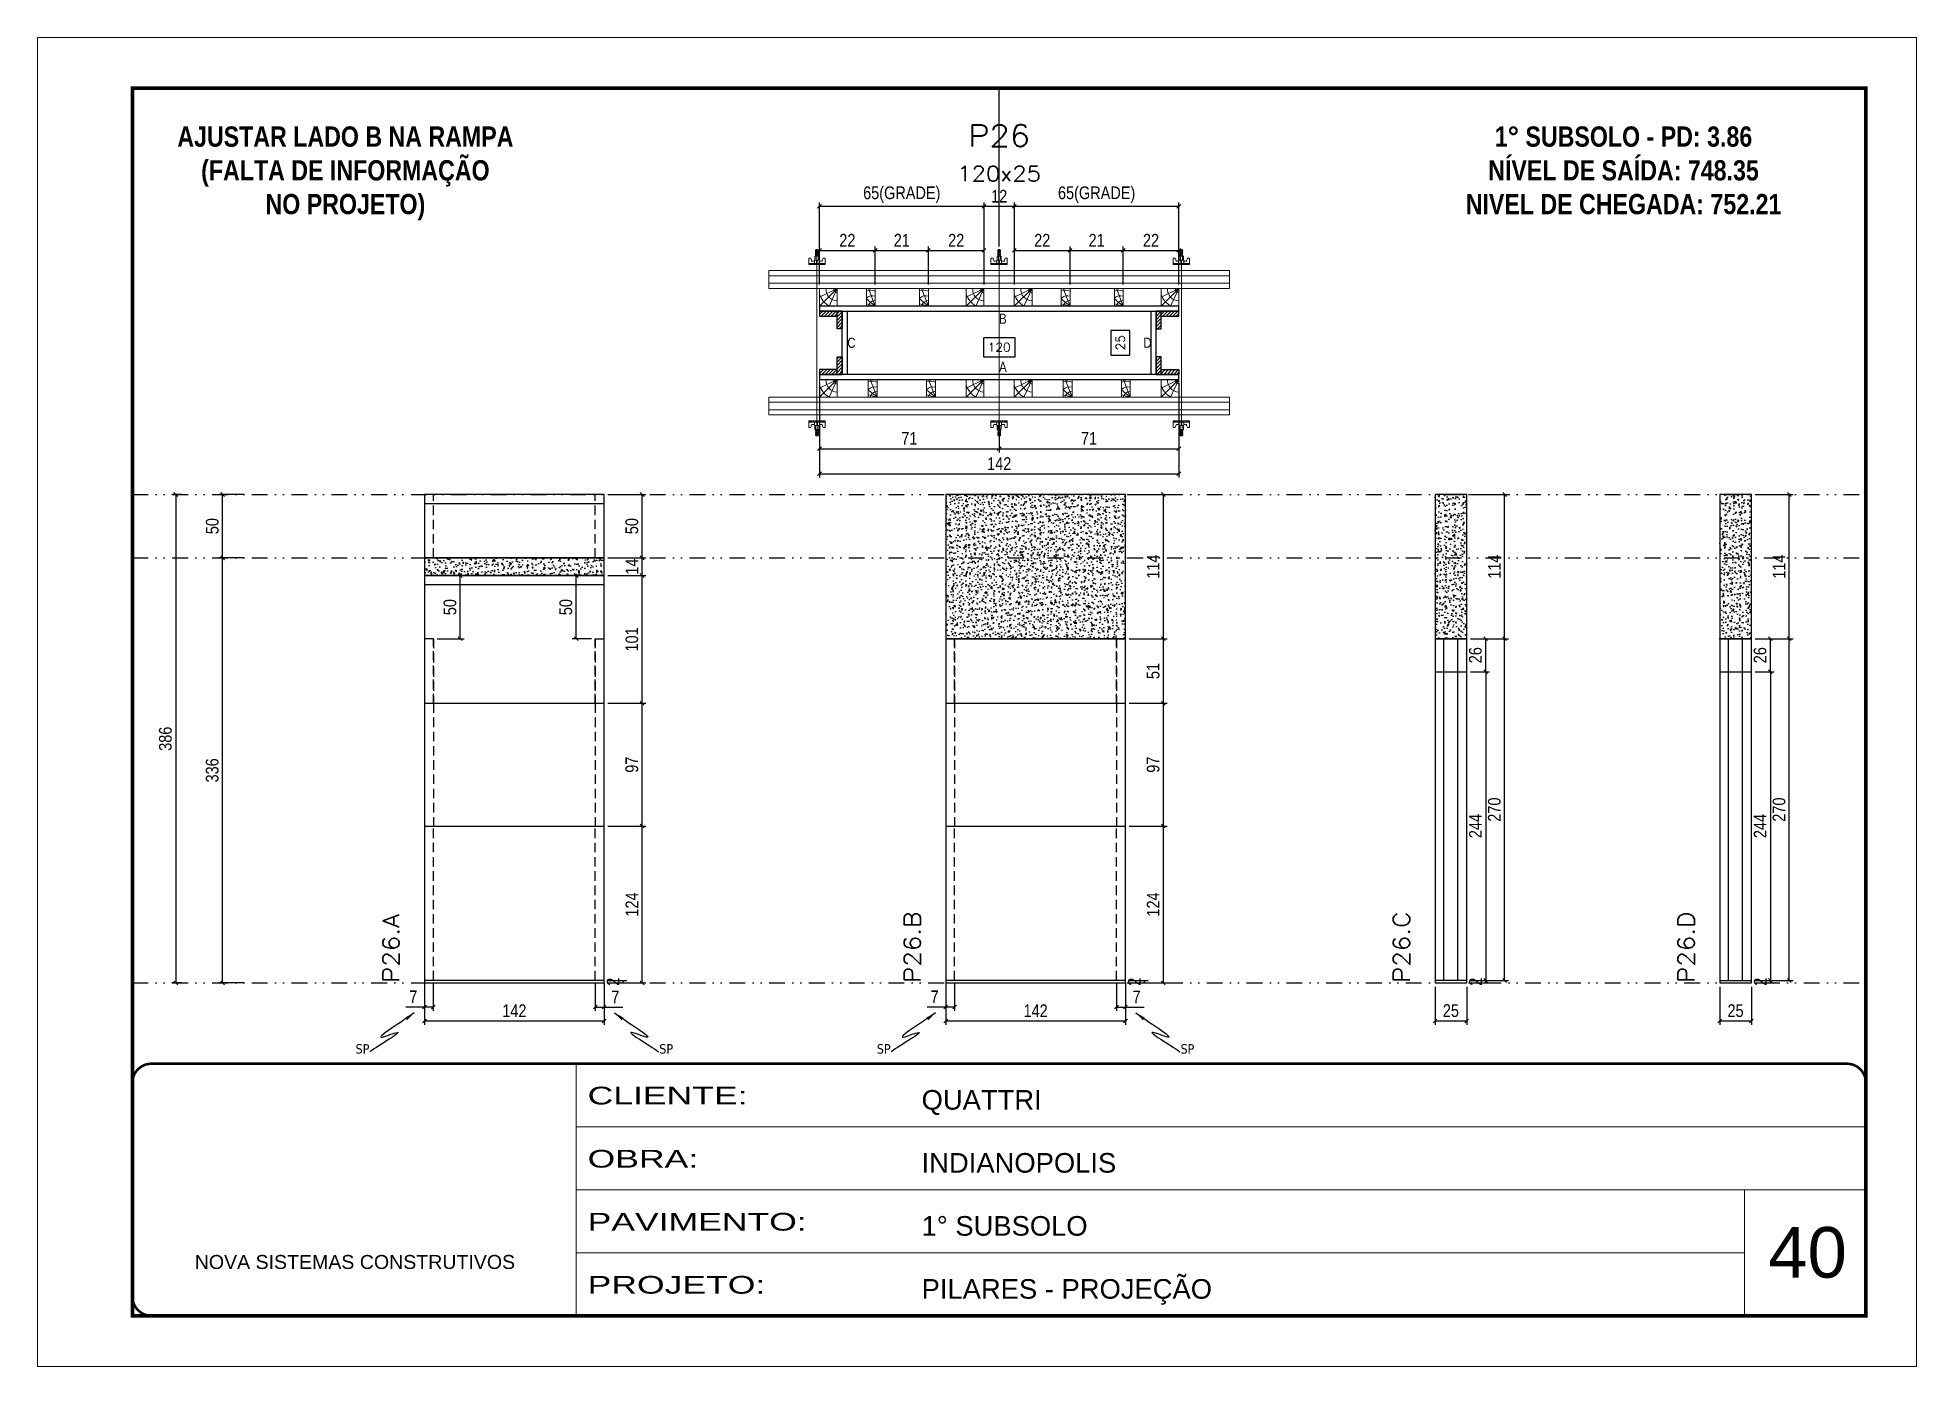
# Model space of a CAD drawing. Header units: millimetres. Extents: x 1945 to 8225, y 304 to 15137.
# Drawn here: x 6700 to 8185, y 3750 to 4800 of the extents above; entities that cross this region are included whole.
import ezdxf
from ezdxf.enums import TextEntityAlignment as Align

# ---------------------------------------------------------------- set-up
doc = ezdxf.new("R2010")
doc.units = ezdxf.units.MM
for name, pattern in [('CONTINUO', [0]), ('DASHED', [0.75, 0.5, -0.25]), ('DIVIDE2', [0.625, 0.25, -0.125, 0, -0.125, 0, -0.125]), ('HIDDEN', [0.375, 0.25, -0.125])]:
    doc.linetypes.add(name, pattern=pattern)
for name, color, linetype, lineweight in [('CARIMBO', 255, 'Continuous', 9), ('Folhas', 255, 'Continuous', 9), ('Hachura', 251, 'Continuous', 9), ('Madeira', 126, 'Continuous', 18), ('Perfil Metálico', 224, 'Continuous', 18), ('SARRAFO DE PRESSAO', 251, 'DASHED', 9), ('Texto Seção', 7, 'Continuous', 15)]:
    doc.layers.add(name, color=color, linetype=linetype, lineweight=lineweight)
for name, color, linetype in [('COTA', 241, 'Continuous'), ('NOMENCLATURA', 7, 'Continuous'), ('Nível', 160, 'Continuous'), ('Painéis', 200, 'Continuous'), ('PONTALETE', 7, 'Continuous'), ('SARR_2.2x7', 40, 'Continuous'), ('SARRAFO', 251, 'Continuous'), ('texto', 7, 'Continuous'), ('Texto de Titulo', 7, 'Continuous'), ('Texto Qtd Sarr', 242, 'Continuous')]:
    doc.layers.add(name, color=color, linetype=linetype)
doc.styles.add('ARIAL', font='arial.ttf')
doc.styles.add('COTA TECNICA', font='techl___.ttf', dxfattribs={"height": 10})
doc.styles.add('COTA TECNICA 2X', font='techl___.ttf', dxfattribs={"height": 10})
doc.styles.add('REGUA-120', font='ROMANS.shx', dxfattribs={"height": 15})
doc.styles.add('ROMANC', font='techb___.ttf', dxfattribs={"height": 2.5})
doc.styles.add('ROMANS', font='romans.shx')
doc.styles.get("Standard").update_dxf_attribs({"font": 'arial.ttf'})
doc.styles.add('Tecnologia', font='')
doc.styles.get('Tecnologia').set_extended_font_data('Forgotten Futurist')
doc.dimstyles.new('cotax2', dxfattribs={"dimtxt": 10, "dimasz": 3, "dimexe": 3, "dimexo": 3, "dimgap": 3, "dimtad": 1, "dimdec": 1, "dimlfac": 0.5, "dimzin": 12, "dimdsep": 46, "dimtxsty": 'COTA TECNICA 2X', "dimblk1": 'OBLIQUE', "dimblk2": 'OBLIQUE', "dimsah": 1, "dimcen": 0.9, "dimclrd": 256, "dimclre": 256, "dimclrt": 256, "dimadec": 1, "dimazin": 3, "dimtfac": 1, "dimtdec": 1, "dimtmove": 2, "dimatfit": 3, "dimfxl": 1, "dimtolj": 1, "dimtzin": 12, "dimarcsym": 0})
doc.dimstyles.new('PAINEL', dxfattribs={"dimtxt": 10, "dimasz": 3, "dimexe": 3, "dimexo": 3, "dimgap": 3, "dimtad": 1, "dimdec": 1, "dimzin": 12, "dimdsep": 46, "dimtxsty": 'COTA TECNICA', "dimblk1": 'OBLIQUE', "dimblk2": 'OBLIQUE', "dimsah": 1, "dimcen": 0.9, "dimclrd": 4, "dimclre": 4, "dimclrt": 240, "dimadec": 1, "dimazin": 3, "dimtfac": 1, "dimtdec": 1, "dimtmove": 0, "dimatfit": 3, "dimfxl": 1, "dimtolj": 1, "dimtzin": 12, "dimarcsym": 0})
doc.dimstyles.new('PAINEL-NOVA', dxfattribs={"dimtxt": 10, "dimasz": 3, "dimexe": 3, "dimexo": 3, "dimgap": 3, "dimtad": 1, "dimdec": 1, "dimzin": 12, "dimdsep": 46, "dimtxsty": 'COTA TECNICA', "dimblk1": 'OBLIQUE', "dimblk2": 'OBLIQUE', "dimsah": 1, "dimcen": 0.9, "dimclrd": 4, "dimclre": 4, "dimclrt": 240, "dimadec": 1, "dimazin": 3, "dimtfac": 1, "dimtdec": 1, "dimtix": 1, "dimtmove": 0, "dimatfit": 3, "dimfxl": 1, "dimtolj": 1, "dimtzin": 12, "dimarcsym": 0})
doc.dimstyles.new('SECÇÃO 2', dxfattribs={"dimtxt": 7, "dimasz": 6, "dimexe": 0.18, "dimexo": 2, "dimgap": -4, "dimtad": 3, "dimdec": 1, "dimlfac": 0.5, "dimzin": 12, "dimdsep": 46, "dimtxsty": 'ROMANS', "dimblk": 'ARCHTICK', "dimcen": 0.09, "dimse1": 1, "dimse2": 1, "dimsd1": 1, "dimsd2": 1, "dimclrd": 180, "dimclre": 5, "dimclrt": 1, "dimadec": 0, "dimazin": 3, "dimtfac": 1, "dimtdec": 1, "dimtofl": 0, "dimtmove": 0, "dimatfit": 3, "dimldrblk": 'ARCHTICK', "dimfxl": 1, "dimtolj": 1, "dimtzin": 0, "dimarcsym": 0})
doc.dimstyles.get("Standard").update_dxf_attribs({"dimtxt": 0.18, "dimasz": 0.18, "dimexe": 0.18, "dimexo": 0.0625, "dimgap": 0.09, "dimtad": 0, "dimtih": 1, "dimtoh": 1, "dimdec": 4, "dimzin": 0, "dimdsep": 46, "dimtxsty": 'Standard', "dimcen": 0.09, "dimadec": 0, "dimazin": 0, "dimtfac": 1, "dimtdec": 4, "dimtofl": 0, "dimtmove": 0, "dimatfit": 3, "dimfxl": 1, "dimtolj": 1, "dimtzin": 0, "dimarcsym": 0})
pattern_1 = [(46, (9004.8572, 8988.1853), (-1.3703423, 1.3233242), [])]
pattern_2 = [(51, (10310.671, 9083.298), (9.121755, -0.637855), [0.9525, -10.4775]), (356, (10310.671, 9083.298), (-1.928623, 9.520633), [0.762, -8.382029]), (101.45144, (10311.431, 9083.245), (7.193132, 8.882778), [0.8095, -8.904512]), (47.1842, (10310.627, 9085.838), (13.588575, -1.865247), [1.42875, -15.71625]), (97.63556, (10311.759, 9085.682), (11.65249, 12.576586), [1.21425, -13.35678]), (352.18415, (10310.627, 9085.838), (11.65249, 12.576586), [1.143, -12.572987]), (22, (10311.908, 9085.225), (7.668804, -4.980179), [0.9525, -10.4775]), (327, (10311.908, 9085.225), (2.928905, 9.261925), [0.762, -8.382]), (72.45145, (10312.547, 9084.81), (10.597708, 4.281746), [0.8095, -8.904497]), (38.5, (10310.6712, 9083.2982), (0.0806222, 4.2298032), [0, -8.2804, 0, -8.509, 0, -8.41375]), (8.5, (10310.671, 9083.2982), (3.2530547, 5.066574), [0, -4.8514, 0, -8.0899, 0, -3.20675]), (328.5, (10307.8395, 9083.2488), (6.7834962, -0.1680745), [0, -3.175, 0, -9.906, 0, -13.1445]), (318.5, (10306.57, 9083.2266), (7.3831434, 1.4003915), [0, -4.1275, 0, -6.5786, 0, -9.3345])]
pattern_3 = [(51, (10285.392, 9083.298), (9.121755, -0.637855), [0.9525, -10.4775]), (356, (10285.392, 9083.298), (-1.928623, 9.520633), [0.762, -8.38203]), (101.45144, (10286.152, 9083.245), (7.193132, 8.882778), [0.8095, -8.904512]), (47.1842, (10285.347, 9085.838), (13.588575, -1.865247), [1.42875, -15.71625]), (97.63556, (10286.48, 9085.682), (11.65249, 12.576586), [1.21425, -13.35678]), (352.18415, (10285.347, 9085.838), (11.65249, 12.576586), [1.143, -12.572987]), (22, (10286.628, 9085.225), (7.668804, -4.980179), [0.9525, -10.4775]), (327, (10286.628, 9085.225), (2.928905, 9.261925), [0.762, -8.382]), (72.45145, (10287.267, 9084.81), (10.597708, 4.281746), [0.8095, -8.904497]), (38.5, (10285.3917, 9083.2982), (0.0806222, 4.2298032), [0, -8.2804, 0, -8.509, 0, -8.41375]), (8.5, (10285.3917, 9083.2982), (3.2530547, 5.066574), [0, -4.8514, 0, -8.0899, 0, -3.20675]), (328.5, (10282.56, 9083.2488), (6.7834962, -0.1680745), [0, -3.175, 0, -9.906, 0, -13.1445]), (318.5, (10281.29, 9083.2266), (7.3831434, 1.4003915), [0, -4.1275, 0, -6.5786, 0, -9.3345])]

msp = doc.modelspace()

# ---------------------------------------------------------------- texts
at = {"layer": 'CARIMBO', "style": 'ARIAL'}
msp.add_text('40', height=40, dxfattribs=at).set_placement((8067.72, 3820.08))
at = {"layer": 'NOMENCLATURA', "linetype": 'Continuous', "ltscale": 30, "width": 0.8}
for s, p in [('B', (7459.86, 4573.79)), ('C', (7339.86, 4554.79)), ('D', (7573.86, 4554.79)), ('A', (7459.86, 4535.79))]:
    msp.add_text(s, height=8, dxfattribs=at).set_placement(p)
at = {"layer": 'NOMENCLATURA', "color": 2, "char_height": 16, "attachment_point": 2, "style": 'ROMANC'}
for s, insert in [('AJUSTAR LADO B NA RAMPA^J(FALTA DE INFORMAÇÃO^JNO PROJETO)', (6943.14, 4729.73)), ('1° SUBSOLO - PD: 3.86\\PNÍVEL DE SAÍDA: 748.35\\PNIVEL DE CHEGADA: 752.21', (7953.35, 4729.73))]:
    msp.add_mtext_dynamic_manual_height_columns(s, width=449.0761, gutter_width=1, heights=[0], dxfattribs=dict(at, insert=insert))
at = {"layer": 'Texto Seção', "style": 'REGUA-120', "width": 1.1}
for s, p in [('P26.A', (6985.67, 4052.9)), ('P26.B', (7397.67, 4052.9)), ('P26.C', (7784.39, 4052.9)), ('P26.D', (8009.39, 4052.9))]:
    msp.add_text(s, height=13, rotation=90, dxfattribs=at).set_placement(p)

# ---------------------------------------------------------------- blocks, each defined once
blk = doc.blocks.new('9999999999')
at = {"color": 30, "linetype": 'CONTINUO'}
for p, q in [((98564.6, 34230.2), (98564.6, 34429.4)), ((98564.6, 34379.6), (99584, 34379.6)), ((98564.6, 34329.8), (99488, 34329.8)), ((99584, 34329.8), (99488, 34329.8)), ((99488, 34329.8), (99488, 34230.2)), ((98564.6, 34280), (99488, 34280))]:
    blk.add_line(p, q, dxfattribs=at)
at = {"color": 30, "linetype": 'CONTINUO', "const_width": 2}
blk.add_lwpolyline([(99584, 34230.2), (99584, 34414.4, 0.414214), (99569, 34429.4), (98229, 34429.4, 0.414214), (98214, 34414.4), (98214, 34245.2, 0.414214), (98229, 34230.2), (99584, 34230.2)], format="xyb", dxfattribs=at)
at = {"layer": 'Folhas'}
blk.add_lwpolyline([(98139, 34190.2), (99624, 34190.2), (99624, 35240.2), (98139, 35240.2)], close=True, dxfattribs=at)
at = {"layer": 'Folhas', "color": 30, "const_width": 3}
blk.add_lwpolyline([(98214, 34230.2), (99584, 34230.2), (99584, 35200.2), (98214, 35200.2)], close=True, dxfattribs=at)
at = {"color": 7, "linetype": 'Continuous', "ltscale": 5, "style": 'ARIAL'}
for s, height, p in [('QUATTRI', 15.48, (98837.7, 34393.1)), ('INDIANOPOLIS', 15.483, (98837.7, 34343.3)), ('1° SUBSOLO', 15.48, (98837.7, 34293.5)), ('NOVA SISTEMAS CONSTRUTIVOS', 11.059, (98263.2, 34267.2)), ('PILARES - PROJEÇÃO', 15.483, (98837.7, 34243.7))]:
    blk.add_text(s, height=height, dxfattribs=at).set_placement(p)
at = {"layer": 'Folhas', "color": 7, "style": 'Tecnologia', "width": 1.5}
for s, p in [('CLIENTE:', (98573.7, 34397.2)), ('OBRA:', (98573.7, 34347.3)), ('PAVIMENTO:', (98573.7, 34297.5)), ('PROJETO:', (98573.7, 34247.7))]:
    blk.add_text(s, height=14, dxfattribs=at).set_placement(p)
blk = doc.blocks.new('_Oblique')
at = {"color": 0, "linetype": 'ByBlock', "lineweight": -2}
blk.add_line((-0.5, -0.5), (0.5, 0.5), dxfattribs=at)
blk = doc.blocks.new('*D1454')
at = {"layer": 'COTA', "linetype": 'Continuous', "lineweight": -2, "ltscale": 30, "transparency": 16777216}
for p, q in [((7317.9, 4526.8), (7317.9, 4452.3)), ((7601.9, 4526.8), (7601.9, 4452.3)), ((7317.9, 4455.3), (7601.9, 4455.3))]:
    blk.add_line(p, q, dxfattribs=at)
at = {"layer": 'Defpoints', "color": 0, "linetype": 'Continuous', "ltscale": 30, "transparency": 16777216}
for p in [(7317.9, 4529.8), (7601.9, 4529.8), (7601.9, 4455.3)]:
    blk.add_point(p, dxfattribs=at)
at = {"layer": 'COTA', "linetype": 'Continuous', "lineweight": -2, "ltscale": 30, "transparency": 16777216, "xscale": 3, "yscale": 3, "zscale": 3, "rotation": 180}
blk.add_blockref('_Oblique', (7317.9, 4455.3), dxfattribs=at)
at = {"layer": 'COTA', "linetype": 'Continuous', "lineweight": -2, "ltscale": 30, "transparency": 16777216, "xscale": 3, "yscale": 3, "zscale": 3}
blk.add_blockref('_Oblique', (7601.9, 4455.3), dxfattribs=at)
at = {"layer": 'COTA', "linetype": 'Continuous', "ltscale": 30, "transparency": 16777216, "insert": (7459.9, 4463.3), "char_height": 10, "attachment_point": 5, "style": 'COTA TECNICA 2X'}
blk.add_mtext('\\A1;142', dxfattribs=at)
blk = doc.blocks.new('*D1469')
at = {"layer": 'COTA', "color": 180, "lineweight": -2, "transparency": 16777216}
for p, q in [((7472.4, 4562.8), (7447.4, 4562.8)), ((7447.4, 4562.8), (7447.4, 4547.8)), ((7472.4, 4547.8), (7472.4, 4562.8)), ((7447.4, 4547.8), (7472.4, 4547.8))]:
    blk.add_line(p, q, dxfattribs=at)
at = {"layer": 'Defpoints', "color": 0, "transparency": 16777216}
for p in [(7339.9, 4533.8), (7579.9, 4543.8), (7579.9, 4533.8)]:
    blk.add_point(p, dxfattribs=at)
at = {"layer": 'COTA', "color": 1, "transparency": 16777216, "insert": (7459.9, 4555.3), "char_height": 7, "attachment_point": 5, "style": 'ROMANS'}
blk.add_mtext('\\A1;120', dxfattribs=at)
blk = doc.blocks.new('_ArchTick')
at = {"color": 0, "linetype": 'ByBlock', "const_width": 0.15}
blk.add_lwpolyline([(-0.5, -0.5), (0.5, 0.5)], dxfattribs=at)
blk = doc.blocks.new('B1A.E')
at = {"layer": 'Madeira', "linetype": 'ByBlock', "ltscale": 0.05}
for p, q in [((0, 7), (0, 0)), ((0, 7), (0, 0)), ((7, 7), (7, 0)), ((7, 7), (7, 0))]:
    blk.add_line(p, q, dxfattribs=at)
at = {"layer": 'Madeira', "ltscale": 0.05}
for p, q in [((0, 7), (7, 7)), ((7, 7), (0, 0)), ((7, 7), (0, 3.5)), ((7, 7), (3.77, 0)), ((7, 0), (0, 0))]:
    blk.add_line(p, q, dxfattribs=at)
for centre, radius, start, end in [((7.54, 7), 7.87, 196.55279, 242.88446), ((7.08, 6.57), 4.53, 174.48614, 268.95308), ((7.09, 6.61), 1.41, 163.78187, 266.28246)]:
    blk.add_arc(centre, radius, start, end, dxfattribs=at)
blk = doc.blocks.new('B1A.D')
at = {"layer": 'COTA', "linetype": 'ByBlock'}
blk.add_blockref('B1A.E', (-7, 0), dxfattribs=at)
blk = doc.blocks.new('MEIO PONTALETE')
at = {"layer": 'Madeira'}
for q in [(2.71, 7), (3.5, 2.88), (3.5, 0.87)]:
    blk.add_line((0, 0), q, dxfattribs=at)
blk.add_lwpolyline([(0, 0), (3.5, 0), (3.5, 7), (0, 7)], close=True, dxfattribs=at)
for centre, radius, start, end in [((2.04, 0.06), 6.23, 76.44987, 109.09128), ((1.09, 0.9), 3.19, 40.90626, 109.98471), ((-0.21, -0.78), 3.09, 14.63219, 86.0383)]:
    blk.add_arc(centre, radius, start, end, dxfattribs=at)
blk = doc.blocks.new('BLOCK 2')
at = {"layer": 'PONTALETE', "color": 1, "xscale": -2, "yscale": 2, "zscale": 2}
blk.add_blockref('MEIO PONTALETE', (131231.1, 34114), dxfattribs=at)
blk = doc.blocks.new('A2')
at = {"layer": 'COTA', "linetype": 'ByBlock'}
blk.add_blockref('BLOCK 2', (-131205.2, -34118.6), dxfattribs=at)
blk = doc.blocks.new('B2A')
at = {"layer": 'COTA', "linetype": 'ByBlock', "xscale": 10, "yscale": 10, "zscale": 10}
blk.add_blockref('A2', (-188, 46), dxfattribs=at)
blk = doc.blocks.new('B2A.E')
at = {"layer": 'COTA', "linetype": 'ByBlock', "xscale": 0.05000874370170691, "yscale": 0.05000874370170691, "zscale": 0.05000874370170691}
blk.add_blockref('B2A', (0, 0), dxfattribs=at)
blk = doc.blocks.new('B1B.E')
at = {"layer": 'Madeira', "linetype": 'ByBlock', "ltscale": 0.05}
for p, q in [((0, 0), (0, -7)), ((0, 0), (0, -7)), ((7, 0), (7, -7)), ((7, 0), (7, -7))]:
    blk.add_line(p, q, dxfattribs=at)
at = {"layer": 'Madeira', "ltscale": 0.05}
for p, q in [((0, 0), (7, 0)), ((7, 0), (0, -7)), ((7, 0), (0, -3.5)), ((7, 0), (3.77, -7)), ((7, -7), (0, -7))]:
    blk.add_line(p, q, dxfattribs=at)
for centre, radius, start, end in [((7.08, -0.43), 4.53, 174.48614, 268.95308), ((7.09, -0.39), 1.41, 163.78187, 266.28246), ((7.54, 0), 7.87, 196.55279, 242.88446)]:
    blk.add_arc(centre, radius, start, end, dxfattribs=at)
blk = doc.blocks.new('B1B.D')
at = {"layer": 'Madeira', "linetype": 'ByBlock', "ltscale": 0.05}
for p, q in [((-7, 0), (-7, -7)), ((-7, 0), (-7, -7)), ((0, 0), (0, -7)), ((0, 0), (0, -7))]:
    blk.add_line(p, q, dxfattribs=at)
at = {"layer": 'Madeira', "ltscale": 0.05}
for p, q in [((-7, 0), (0, 0)), ((0, 0), (-7, -7)), ((0, 0), (-7, -3.5)), ((0, -7), (-7, -7)), ((0, 0), (-3.23, -7))]:
    blk.add_line(p, q, dxfattribs=at)
for centre, radius, start, end in [((0.54, 0), 7.87, 196.55279, 242.88446), ((0.08, -0.44), 4.53, 174.48614, 268.95308), ((0.09, -0.39), 1.41, 163.78187, 266.28246)]:
    blk.add_arc(centre, radius, start, end, dxfattribs=at)
blk = doc.blocks.new('*D1470')
at = {"layer": 'COTA', "linetype": 'Continuous', "lineweight": -2, "ltscale": 30, "transparency": 16777216}
for p, q in [((7317.9, 4609.6), (7317.9, 4669.6)), ((7317.9, 4666.6), (7447.9, 4666.6)), ((7447.9, 4609.6), (7447.9, 4669.6))]:
    blk.add_line(p, q, dxfattribs=at)
at = {"layer": 'Defpoints', "color": 0, "linetype": 'Continuous', "ltscale": 30, "transparency": 16777216}
for p in [(7447.9, 4666.6), (7317.9, 4606.6), (7447.9, 4606.6)]:
    blk.add_point(p, dxfattribs=at)
at = {"layer": 'COTA', "linetype": 'Continuous', "lineweight": -2, "ltscale": 30, "transparency": 16777216, "xscale": 3, "yscale": 3, "zscale": 3, "rotation": 180}
blk.add_blockref('_Oblique', (7317.9, 4666.6), dxfattribs=at)
at = {"layer": 'COTA', "linetype": 'Continuous', "lineweight": -2, "ltscale": 30, "transparency": 16777216, "xscale": 3, "yscale": 3, "zscale": 3}
blk.add_blockref('_Oblique', (7447.9, 4666.6), dxfattribs=at)
at = {"layer": 'COTA', "linetype": 'Continuous', "ltscale": 30, "transparency": 16777216, "insert": (7382.9, 4675.8), "char_height": 10, "attachment_point": 5, "style": 'COTA TECNICA 2X'}
blk.add_mtext('\\A1;65(GRADE)', dxfattribs=at)
blk = doc.blocks.new('B2B.E')
at = {"layer": 'COTA', "linetype": 'ByBlock'}
blk.add_blockref('B2A.E', (0, -7), dxfattribs=at)
blk = doc.blocks.new('*D1471')
at = {"layer": 'COTA', "linetype": 'Continuous', "lineweight": -2, "ltscale": 30, "transparency": 16777216}
for p, q in [((7317.9, 4604.8), (7317.9, 4634.8)), ((7361.9, 4604.8), (7361.9, 4634.8)), ((7317.9, 4631.8), (7361.9, 4631.8))]:
    blk.add_line(p, q, dxfattribs=at)
at = {"layer": 'Defpoints', "color": 0, "linetype": 'Continuous', "ltscale": 30, "transparency": 16777216}
for p in [(7361.9, 4631.8), (7317.9, 4601.8), (7361.9, 4601.8)]:
    blk.add_point(p, dxfattribs=at)
at = {"layer": 'COTA', "linetype": 'Continuous', "lineweight": -2, "ltscale": 30, "transparency": 16777216, "xscale": 3, "yscale": 3, "zscale": 3, "rotation": 180}
blk.add_blockref('_Oblique', (7317.9, 4631.8), dxfattribs=at)
at = {"layer": 'COTA', "linetype": 'Continuous', "lineweight": -2, "ltscale": 30, "transparency": 16777216, "xscale": 3, "yscale": 3, "zscale": 3}
blk.add_blockref('_Oblique', (7361.9, 4631.8), dxfattribs=at)
at = {"layer": 'COTA', "linetype": 'Continuous', "ltscale": 30, "transparency": 16777216, "insert": (7339.9, 4639.8), "char_height": 10, "attachment_point": 5, "style": 'COTA TECNICA 2X'}
blk.add_mtext('\\A1;22', dxfattribs=at)
blk = doc.blocks.new('*D1472')
at = {"layer": 'COTA', "linetype": 'Continuous', "lineweight": -2, "ltscale": 30, "transparency": 16777216}
for p, q in [((7361.9, 4604.8), (7361.9, 4634.8)), ((7403.9, 4604.8), (7403.9, 4634.8)), ((7361.9, 4631.8), (7403.9, 4631.8))]:
    blk.add_line(p, q, dxfattribs=at)
at = {"layer": 'Defpoints', "color": 0, "linetype": 'Continuous', "ltscale": 30, "transparency": 16777216}
for p in [(7403.9, 4631.8), (7361.9, 4601.8), (7403.9, 4601.8)]:
    blk.add_point(p, dxfattribs=at)
at = {"layer": 'COTA', "linetype": 'Continuous', "lineweight": -2, "ltscale": 30, "transparency": 16777216, "xscale": 3, "yscale": 3, "zscale": 3, "rotation": 180}
blk.add_blockref('_Oblique', (7361.9, 4631.8), dxfattribs=at)
at = {"layer": 'COTA', "linetype": 'Continuous', "lineweight": -2, "ltscale": 30, "transparency": 16777216, "xscale": 3, "yscale": 3, "zscale": 3}
blk.add_blockref('_Oblique', (7403.9, 4631.8), dxfattribs=at)
at = {"layer": 'COTA', "linetype": 'Continuous', "ltscale": 30, "transparency": 16777216, "insert": (7382.9, 4639.8), "char_height": 10, "attachment_point": 5, "style": 'COTA TECNICA 2X'}
blk.add_mtext('\\A1;21', dxfattribs=at)
blk = doc.blocks.new('*D1473')
at = {"layer": 'COTA', "linetype": 'Continuous', "lineweight": -2, "ltscale": 30, "transparency": 16777216}
for p, q in [((7403.9, 4604.8), (7403.9, 4634.8)), ((7447.9, 4604.8), (7447.9, 4634.8)), ((7403.9, 4631.8), (7447.9, 4631.8))]:
    blk.add_line(p, q, dxfattribs=at)
at = {"layer": 'Defpoints', "color": 0, "linetype": 'Continuous', "ltscale": 30, "transparency": 16777216}
for p in [(7447.9, 4631.8), (7403.9, 4601.8), (7447.9, 4601.8)]:
    blk.add_point(p, dxfattribs=at)
at = {"layer": 'COTA', "linetype": 'Continuous', "lineweight": -2, "ltscale": 30, "transparency": 16777216, "xscale": 3, "yscale": 3, "zscale": 3, "rotation": 180}
blk.add_blockref('_Oblique', (7403.9, 4631.8), dxfattribs=at)
at = {"layer": 'COTA', "linetype": 'Continuous', "lineweight": -2, "ltscale": 30, "transparency": 16777216, "xscale": 3, "yscale": 3, "zscale": 3}
blk.add_blockref('_Oblique', (7447.9, 4631.8), dxfattribs=at)
at = {"layer": 'COTA', "linetype": 'Continuous', "ltscale": 30, "transparency": 16777216, "insert": (7425.9, 4639.8), "char_height": 10, "attachment_point": 5, "style": 'COTA TECNICA 2X'}
blk.add_mtext('\\A1;22', dxfattribs=at)
blk = doc.blocks.new('*D1474')
at = {"layer": 'COTA', "linetype": 'Continuous', "lineweight": -2, "ltscale": 30, "transparency": 16777216}
for p, q in [((7447.9, 4609.6), (7447.9, 4669.6)), ((7447.9, 4666.6), (7471.9, 4666.6)), ((7471.9, 4609.6), (7471.9, 4669.6))]:
    blk.add_line(p, q, dxfattribs=at)
at = {"layer": 'Defpoints', "color": 0, "linetype": 'Continuous', "ltscale": 30, "transparency": 16777216}
for p in [(7471.9, 4666.6), (7447.9, 4606.6), (7471.9, 4606.6)]:
    blk.add_point(p, dxfattribs=at)
at = {"layer": 'COTA', "linetype": 'Continuous', "lineweight": -2, "ltscale": 30, "transparency": 16777216, "xscale": 3, "yscale": 3, "zscale": 3, "rotation": 180}
blk.add_blockref('_Oblique', (7447.9, 4666.6), dxfattribs=at)
at = {"layer": 'COTA', "linetype": 'Continuous', "lineweight": -2, "ltscale": 30, "transparency": 16777216, "xscale": 3, "yscale": 3, "zscale": 3}
blk.add_blockref('_Oblique', (7471.9, 4666.6), dxfattribs=at)
at = {"layer": 'COTA', "linetype": 'Continuous', "ltscale": 30, "transparency": 16777216, "insert": (7459.9, 4674.6), "char_height": 10, "attachment_point": 5, "style": 'COTA TECNICA 2X'}
blk.add_mtext('\\A1;12', dxfattribs=at)
blk = doc.blocks.new('*D1475')
at = {"layer": 'COTA', "linetype": 'Continuous', "lineweight": -2, "ltscale": 30, "transparency": 16777216}
for p, q in [((7471.9, 4609.6), (7471.9, 4669.6)), ((7471.9, 4666.6), (7601.9, 4666.6)), ((7601.9, 4609.6), (7601.9, 4669.6))]:
    blk.add_line(p, q, dxfattribs=at)
at = {"layer": 'Defpoints', "color": 0, "linetype": 'Continuous', "ltscale": 30, "transparency": 16777216}
for p in [(7601.9, 4666.6), (7471.9, 4606.6), (7601.9, 4606.6)]:
    blk.add_point(p, dxfattribs=at)
at = {"layer": 'COTA', "linetype": 'Continuous', "lineweight": -2, "ltscale": 30, "transparency": 16777216, "xscale": 3, "yscale": 3, "zscale": 3, "rotation": 180}
blk.add_blockref('_Oblique', (7471.9, 4666.6), dxfattribs=at)
at = {"layer": 'COTA', "linetype": 'Continuous', "lineweight": -2, "ltscale": 30, "transparency": 16777216, "xscale": 3, "yscale": 3, "zscale": 3}
blk.add_blockref('_Oblique', (7601.9, 4666.6), dxfattribs=at)
at = {"layer": 'COTA', "linetype": 'Continuous', "ltscale": 30, "transparency": 16777216, "insert": (7536.9, 4675.8), "char_height": 10, "attachment_point": 5, "style": 'COTA TECNICA 2X'}
blk.add_mtext('\\A1;65(GRADE)', dxfattribs=at)
blk = doc.blocks.new('*D1476')
at = {"layer": 'COTA', "linetype": 'Continuous', "lineweight": -2, "ltscale": 30, "transparency": 16777216}
for p, q in [((7471.9, 4604.8), (7471.9, 4634.8)), ((7515.9, 4604.8), (7515.9, 4634.8)), ((7471.9, 4631.8), (7515.9, 4631.8))]:
    blk.add_line(p, q, dxfattribs=at)
at = {"layer": 'Defpoints', "color": 0, "linetype": 'Continuous', "ltscale": 30, "transparency": 16777216}
for p in [(7515.9, 4631.8), (7471.9, 4601.8), (7515.9, 4601.8)]:
    blk.add_point(p, dxfattribs=at)
at = {"layer": 'COTA', "linetype": 'Continuous', "lineweight": -2, "ltscale": 30, "transparency": 16777216, "xscale": 3, "yscale": 3, "zscale": 3, "rotation": 180}
blk.add_blockref('_Oblique', (7471.9, 4631.8), dxfattribs=at)
at = {"layer": 'COTA', "linetype": 'Continuous', "lineweight": -2, "ltscale": 30, "transparency": 16777216, "xscale": 3, "yscale": 3, "zscale": 3}
blk.add_blockref('_Oblique', (7515.9, 4631.8), dxfattribs=at)
at = {"layer": 'COTA', "linetype": 'Continuous', "ltscale": 30, "transparency": 16777216, "insert": (7493.9, 4639.8), "char_height": 10, "attachment_point": 5, "style": 'COTA TECNICA 2X'}
blk.add_mtext('\\A1;22', dxfattribs=at)
blk = doc.blocks.new('*D1477')
at = {"layer": 'COTA', "linetype": 'Continuous', "lineweight": -2, "ltscale": 30, "transparency": 16777216}
for p, q in [((7515.9, 4604.8), (7515.9, 4634.8)), ((7557.9, 4604.8), (7557.9, 4634.8)), ((7515.9, 4631.8), (7557.9, 4631.8))]:
    blk.add_line(p, q, dxfattribs=at)
at = {"layer": 'Defpoints', "color": 0, "linetype": 'Continuous', "ltscale": 30, "transparency": 16777216}
for p in [(7557.9, 4631.8), (7515.9, 4601.8), (7557.9, 4601.8)]:
    blk.add_point(p, dxfattribs=at)
at = {"layer": 'COTA', "linetype": 'Continuous', "lineweight": -2, "ltscale": 30, "transparency": 16777216, "xscale": 3, "yscale": 3, "zscale": 3, "rotation": 180}
blk.add_blockref('_Oblique', (7515.9, 4631.8), dxfattribs=at)
at = {"layer": 'COTA', "linetype": 'Continuous', "lineweight": -2, "ltscale": 30, "transparency": 16777216, "xscale": 3, "yscale": 3, "zscale": 3}
blk.add_blockref('_Oblique', (7557.9, 4631.8), dxfattribs=at)
at = {"layer": 'COTA', "linetype": 'Continuous', "ltscale": 30, "transparency": 16777216, "insert": (7536.9, 4639.8), "char_height": 10, "attachment_point": 5, "style": 'COTA TECNICA 2X'}
blk.add_mtext('\\A1;21', dxfattribs=at)
blk = doc.blocks.new('*D1478')
at = {"layer": 'COTA', "linetype": 'Continuous', "lineweight": -2, "ltscale": 30, "transparency": 16777216}
for p, q in [((7557.9, 4604.8), (7557.9, 4634.8)), ((7601.9, 4604.8), (7601.9, 4634.8)), ((7557.9, 4631.8), (7601.9, 4631.8))]:
    blk.add_line(p, q, dxfattribs=at)
at = {"layer": 'Defpoints', "color": 0, "linetype": 'Continuous', "ltscale": 30, "transparency": 16777216}
for p in [(7601.9, 4631.8), (7557.9, 4601.8), (7601.9, 4601.8)]:
    blk.add_point(p, dxfattribs=at)
at = {"layer": 'COTA', "linetype": 'Continuous', "lineweight": -2, "ltscale": 30, "transparency": 16777216, "xscale": 3, "yscale": 3, "zscale": 3, "rotation": 180}
blk.add_blockref('_Oblique', (7557.9, 4631.8), dxfattribs=at)
at = {"layer": 'COTA', "linetype": 'Continuous', "lineweight": -2, "ltscale": 30, "transparency": 16777216, "xscale": 3, "yscale": 3, "zscale": 3}
blk.add_blockref('_Oblique', (7601.9, 4631.8), dxfattribs=at)
at = {"layer": 'COTA', "linetype": 'Continuous', "ltscale": 30, "transparency": 16777216, "insert": (7579.9, 4639.8), "char_height": 10, "attachment_point": 5, "style": 'COTA TECNICA 2X'}
blk.add_mtext('\\A1;22', dxfattribs=at)
blk = doc.blocks.new('C')
at = {"layer": 'Hachura', "color": 0}
for p, q in [((0, 3.22), (0, -3.22)), ((0.45, 3.22), (0, 3.22)), ((0.46, 3.16), (0, 3.16)), ((0.46, 3.05), (0, 3.05)), ((0.46, 2.88), (0, 2.88)), ((0, 2.75), (0, -1.16)), ((0.46, 2.65), (0, 2.65)), ((0.46, 2.23), (0, 2.23)), ((0.46, 1.51), (0, 1.51)), ((0.39, 0.49), (0.17, 0.49)), ((0.45, -3.23), (0.45, 3.22)), ((0.45, 3.22), (2.58, 3.22)), ((1.74, 0.97), (0.45, 0.97)), ((1.45, 0.1), (0.45, 0.1)), ((1.35, 1.94), (1.35, 0.96)), ((2.58, 2.39), (1.47, 2.09)), ((1.74, -0.97), (1.74, 0.97)), ((1.74, 0.97), (1.74, 0.84)), ((1.74, 0.97), (1.74, 0.84)), ((1.74, 0.84), (3.35, 0.84)), ((3.35, 0.45), (1.74, 0.45)), ((2.58, 3.22), (2.58, 2.39)), ((3.32, 0.84), (3.32, -0.84)), ((3.35, 0.84), (3.35, -0.84)), ((3.68, 0.45), (3.35, 0.45)), ((3.84, -0.52), (3.35, 0.45)), ((3.35, 0.06), (3.67, -0.57)), ((3.68, 0.45), (4.16, -0.52)), ((3.72, 0.5), (4.25, -0.57)), ((4.37, -0.55), (3.83, 0.53)), ((4.15, 0.45), (3.93, 0.45)), ((4.42, -0.52), (3.93, 0.45)), ((4.15, 0.45), (4.26, 0.45)), ((4.26, 0.45), (4.74, -0.52)), ((4.3, 0.5), (4.83, -0.57)), ((4.95, -0.55), (4.41, 0.53)), ((4.51, 0.45), (4.84, 0.45)), ((5, -0.52), (4.51, 0.45)), ((4.84, 0.45), (5.32, -0.52)), ((4.88, 0.5), (5.41, -0.57)), ((5.53, -0.55), (4.99, 0.53)), ((5.58, -0.52), (5.09, 0.45)), ((5.42, 0.45), (5.09, 0.45)), ((5.58, -0.52), (5.09, 0.45)), ((5.42, 0.45), (5.74, -0.19)), ((5.46, 0.5), (5.74, -0.07)), ((5.74, 0.19), (5.57, 0.53)), ((5.74, 0.32), (5.68, 0.45)), ((5.68, 0.45), (5.74, 0.45)), ((5.74, 0.45), (5.9, 0.29)), ((5.74, 0.45), (5.74, -0.52)), ((5.9, -0.36), (5.9, 0.29)), ((0.45, 0), (0, 0)), ((0.46, -1.52), (0, -1.52)), ((0.46, -2.23), (0, -2.23)), ((0.46, -2.65), (0, -2.65)), ((0.46, -2.88), (0, -2.88)), ((0.46, -3.05), (0, -3.05)), ((0.46, -3.16), (0, -3.16)), ((0, -3.22), (2.57, -3.22)), ((0.08, -0.48), (0.29, -0.48)), ((0.29, -0.48), (0.4, -0.48)), ((0.45, 0), (0.45, -0.97)), ((0.45, -0.16), (1.45, -0.16)), ((0.45, -0.65), (0.45, -0.32)), ((0.45, -3.23), (0.45, -0.65)), ((0.45, -0.97), (1.74, -0.97)), ((1.35, -1.94), (1.35, -0.97)), ((2.58, -2.39), (1.47, -2.1)), ((3.35, -0.32), (1.74, -0.32)), ((3.35, -0.84), (1.74, -0.84)), ((2.58, -3.23), (2.58, -2.39)), ((3.35, -0.07), (3.58, -0.52)), ((3.35, -0.52), (3.58, -0.52)), ((3.84, -0.52), (4.16, -0.52)), ((4.42, -0.52), (4.74, -0.52)), ((4.63, -0.52), (4.74, -0.52)), ((5, -0.52), (5.32, -0.52)), ((5.58, -0.52), (5.74, -0.52)), ((5.74, -0.52), (5.9, -0.36)), ((5.74, -0.52), (5.74, -0.52))]:
    blk.add_line(p, q, dxfattribs=at)
for centre, radius, start, end in [((1.52, 1.94), 0.161, 104.74356, 180), ((1.44, -0.03), 0.129, 272.69497, 87.30503), ((3.81, 0.39), 0.143, 25.56881, 154.43119), ((4.39, 0.39), 0.143, 25.56881, 154.43119), ((4.97, 0.39), 0.143, 25.56881, 154.43119), ((5.55, 0.39), 0.143, 25.56881, 154.43119), ((0.17, -0.37), 0.174, 221.74404, 317.85924), ((1.52, -1.94), 0.161, 180, 255.25644), ((3.71, -0.4), 0.174, 222.14076, 318.25596), ((4.29, -0.4), 0.174, 222.14076, 318.25596), ((4.87, -0.4), 0.174, 222.14076, 318.25596), ((5.45, -0.4), 0.174, 222.14076, 318.25596), ((5.61, -0.4), 0.174, 317.85924, 318.25596)]:
    blk.add_arc(centre, radius, start, end, dxfattribs=at)
blk = doc.blocks.new('PAR.CIM')
at = {"layer": 'Hachura', "linetype": 'Continuous', "xscale": -1, "rotation": 270}
blk.add_blockref('C', (0, 0), dxfattribs=at)
blk = doc.blocks.new('PAR.BAI')
at = {"layer": 'Hachura', "linetype": 'Continuous', "xscale": -1, "rotation": 90}
blk.add_blockref('C', (0, 0), dxfattribs=at)
blk = doc.blocks.new('*D1479')
at = {"layer": 'COTA', "linetype": 'Continuous', "lineweight": -2, "ltscale": 30, "transparency": 16777216}
for p, q in [((7317.9, 4495.8), (7317.9, 4472.1)), ((7459.9, 4494), (7459.9, 4472.1)), ((7317.9, 4475.1), (7459.9, 4475.1))]:
    blk.add_line(p, q, dxfattribs=at)
at = {"layer": 'Defpoints', "color": 0, "linetype": 'Continuous', "ltscale": 30, "transparency": 16777216}
for p in [(7317.9, 4498.8), (7459.9, 4497), (7459.9, 4475.1)]:
    blk.add_point(p, dxfattribs=at)
at = {"layer": 'COTA', "linetype": 'Continuous', "lineweight": -2, "ltscale": 30, "transparency": 16777216, "xscale": 3, "yscale": 3, "zscale": 3, "rotation": 180}
blk.add_blockref('_Oblique', (7317.9, 4475.1), dxfattribs=at)
at = {"layer": 'COTA', "linetype": 'Continuous', "lineweight": -2, "ltscale": 30, "transparency": 16777216, "xscale": 3, "yscale": 3, "zscale": 3}
blk.add_blockref('_Oblique', (7459.9, 4475.1), dxfattribs=at)
at = {"layer": 'COTA', "linetype": 'Continuous', "ltscale": 30, "transparency": 16777216, "insert": (7388.9, 4483.2), "char_height": 10, "attachment_point": 5, "style": 'COTA TECNICA 2X'}
blk.add_mtext('\\A1;71', dxfattribs=at)
blk = doc.blocks.new('*D1480')
at = {"layer": 'COTA', "linetype": 'Continuous', "lineweight": -2, "ltscale": 30, "transparency": 16777216}
for p, q in [((7459.9, 4494), (7459.9, 4472.1)), ((7601.9, 4496.6), (7601.9, 4472.1)), ((7459.9, 4475.1), (7601.9, 4475.1))]:
    blk.add_line(p, q, dxfattribs=at)
at = {"layer": 'Defpoints', "color": 0, "linetype": 'Continuous', "ltscale": 30, "transparency": 16777216}
for p in [(7601.9, 4499.6), (7459.9, 4497), (7601.9, 4475.1)]:
    blk.add_point(p, dxfattribs=at)
at = {"layer": 'COTA', "linetype": 'Continuous', "lineweight": -2, "ltscale": 30, "transparency": 16777216, "xscale": 3, "yscale": 3, "zscale": 3, "rotation": 180}
blk.add_blockref('_Oblique', (7459.9, 4475.1), dxfattribs=at)
at = {"layer": 'COTA', "linetype": 'Continuous', "lineweight": -2, "ltscale": 30, "transparency": 16777216, "xscale": 3, "yscale": 3, "zscale": 3}
blk.add_blockref('_Oblique', (7601.9, 4475.1), dxfattribs=at)
at = {"layer": 'COTA', "linetype": 'Continuous', "ltscale": 30, "transparency": 16777216, "insert": (7530.9, 4483.2), "char_height": 10, "attachment_point": 5, "style": 'COTA TECNICA 2X'}
blk.add_mtext('\\A1;71', dxfattribs=at)
blk = doc.blocks.new('*D376')
at = {"layer": 'COTA', "color": 4, "linetype": 'Continuous', "lineweight": -2, "ltscale": 30, "transparency": 16777216}
for p, q in [((7832.4, 4298.9), (7847.4, 4298.9)), ((7844.4, 4298.9), (7844.4, 4054.9)), ((7832.4, 4054.9), (7847.4, 4054.9))]:
    blk.add_line(p, q, dxfattribs=at)
at = {"layer": 'Defpoints', "color": 0, "linetype": 'Continuous', "ltscale": 30, "transparency": 16777216}
for p in [(7829.4, 4298.9), (7829.4, 4054.9), (7844.4, 4054.9)]:
    blk.add_point(p, dxfattribs=at)
at = {"layer": 'COTA', "color": 4, "linetype": 'Continuous', "lineweight": -2, "ltscale": 30, "transparency": 16777216, "xscale": 3, "yscale": 3, "zscale": 3}
for p, rotation in [((7844.4, 4298.9), 90), ((7844.4, 4054.9), 270)]:
    blk.add_blockref('_Oblique', p, dxfattribs=dict(at, rotation=rotation))
at = {"layer": 'COTA', "color": 240, "linetype": 'Continuous', "ltscale": 30, "transparency": 16777216, "insert": (7836.3, 4176.9), "char_height": 10, "attachment_point": 5, "rotation": 90, "style": 'COTA TECNICA'}
blk.add_mtext('\\A1;244', dxfattribs=at)
blk = doc.blocks.new('*D377')
at = {"layer": 'COTA', "color": 4, "linetype": 'Continuous', "lineweight": -2, "ltscale": 30, "transparency": 16777216}
for p, q in [((7832.4, 4324.9), (7847.4, 4324.9)), ((7844.4, 4298.9), (7844.4, 4324.9)), ((7832.4, 4298.9), (7847.4, 4298.9))]:
    blk.add_line(p, q, dxfattribs=at)
at = {"layer": 'Defpoints', "color": 0, "linetype": 'Continuous', "ltscale": 30, "transparency": 16777216}
for p in [(7829.4, 4324.9), (7844.4, 4324.9), (7829.4, 4298.9)]:
    blk.add_point(p, dxfattribs=at)
at = {"layer": 'COTA', "color": 4, "linetype": 'Continuous', "lineweight": -2, "ltscale": 30, "transparency": 16777216, "xscale": 3, "yscale": 3, "zscale": 3}
for p, rotation in [((7844.4, 4324.9), 90), ((7844.4, 4298.9), 270)]:
    blk.add_blockref('_Oblique', p, dxfattribs=dict(at, rotation=rotation))
at = {"layer": 'COTA', "color": 240, "linetype": 'Continuous', "ltscale": 30, "transparency": 16777216, "insert": (7836.3, 4311.9), "char_height": 10, "attachment_point": 5, "rotation": 90, "style": 'COTA TECNICA'}
blk.add_mtext('\\A1;26', dxfattribs=at)
blk = doc.blocks.new('*D378')
at = {"layer": 'COTA', "color": 4, "linetype": 'Continuous', "lineweight": -2, "ltscale": 30, "transparency": 16777216}
for p, q in [((8057.4, 4298.9), (8072.4, 4298.9)), ((8069.4, 4298.9), (8069.4, 4054.9)), ((8057.4, 4054.9), (8072.4, 4054.9))]:
    blk.add_line(p, q, dxfattribs=at)
at = {"layer": 'Defpoints', "color": 0, "linetype": 'Continuous', "ltscale": 30, "transparency": 16777216}
for p in [(8054.4, 4298.9), (8054.4, 4054.9), (8069.4, 4054.9)]:
    blk.add_point(p, dxfattribs=at)
at = {"layer": 'COTA', "color": 4, "linetype": 'Continuous', "lineweight": -2, "ltscale": 30, "transparency": 16777216, "xscale": 3, "yscale": 3, "zscale": 3}
for p, rotation in [((8069.4, 4298.9), 90), ((8069.4, 4054.9), 270)]:
    blk.add_blockref('_Oblique', p, dxfattribs=dict(at, rotation=rotation))
at = {"layer": 'COTA', "color": 240, "linetype": 'Continuous', "ltscale": 30, "transparency": 16777216, "insert": (8061.3, 4176.9), "char_height": 10, "attachment_point": 5, "rotation": 90, "style": 'COTA TECNICA'}
blk.add_mtext('\\A1;244', dxfattribs=at)
blk = doc.blocks.new('*D379')
at = {"layer": 'COTA', "color": 4, "linetype": 'Continuous', "lineweight": -2, "ltscale": 30, "transparency": 16777216}
for p, q in [((8057.4, 4324.9), (8072.4, 4324.9)), ((8069.4, 4298.9), (8069.4, 4324.9)), ((8057.4, 4298.9), (8072.4, 4298.9))]:
    blk.add_line(p, q, dxfattribs=at)
at = {"layer": 'Defpoints', "color": 0, "linetype": 'Continuous', "ltscale": 30, "transparency": 16777216}
for p in [(8054.4, 4324.9), (8069.4, 4324.9), (8054.4, 4298.9)]:
    blk.add_point(p, dxfattribs=at)
at = {"layer": 'COTA', "color": 4, "linetype": 'Continuous', "lineweight": -2, "ltscale": 30, "transparency": 16777216, "xscale": 3, "yscale": 3, "zscale": 3}
for p, rotation in [((8069.4, 4324.9), 90), ((8069.4, 4298.9), 270)]:
    blk.add_blockref('_Oblique', p, dxfattribs=dict(at, rotation=rotation))
at = {"layer": 'COTA', "color": 240, "linetype": 'Continuous', "ltscale": 30, "transparency": 16777216, "insert": (8061.3, 4311.9), "char_height": 10, "attachment_point": 5, "rotation": 90, "style": 'COTA TECNICA'}
blk.add_mtext('\\A1;26', dxfattribs=at)
blk = doc.blocks.new('*D380')
at = {"layer": 'COTA', "color": 4, "linetype": 'Continuous', "lineweight": -2, "ltscale": 30, "transparency": 16777216}
for p, q in [((7150.7, 4054.9), (7165.7, 4054.9)), ((7162.7, 4052.9), (7162.7, 4054.9)), ((7150.7, 4052.9), (7165.7, 4052.9))]:
    blk.add_line(p, q, dxfattribs=at)
at = {"layer": 'Defpoints', "color": 0, "linetype": 'Continuous', "ltscale": 30, "transparency": 16777216}
for p in [(7147.7, 4054.9), (7162.7, 4054.9), (7147.7, 4052.9)]:
    blk.add_point(p, dxfattribs=at)
at = {"layer": 'COTA', "color": 240, "linetype": 'Continuous', "ltscale": 30, "transparency": 16777216, "insert": (7154.7, 4053.9), "char_height": 10, "attachment_point": 5, "rotation": 90, "style": 'COTA TECNICA'}
blk.add_mtext('\\A1;2', dxfattribs=at)
blk = doc.blocks.new('*D1084')
at = {"layer": 'COTA', "color": 4, "linetype": 'Continuous', "lineweight": -2, "ltscale": 30, "transparency": 16777216}
for p, q in [((7150.7, 4273.9), (7180.7, 4273.9)), ((7177.7, 4176.9), (7177.7, 4273.9)), ((7150.7, 4176.9), (7180.7, 4176.9))]:
    blk.add_line(p, q, dxfattribs=at)
at = {"layer": 'Defpoints', "color": 0, "linetype": 'Continuous', "ltscale": 30, "transparency": 16777216}
for p in [(7147.7, 4273.9), (7177.7, 4273.9), (7147.7, 4176.9)]:
    blk.add_point(p, dxfattribs=at)
at = {"layer": 'COTA', "color": 4, "linetype": 'Continuous', "lineweight": -2, "ltscale": 30, "transparency": 16777216, "xscale": 3, "yscale": 3, "zscale": 3}
for p, rotation in [((7177.7, 4273.9), 90), ((7177.7, 4176.9), 270)]:
    blk.add_blockref('_Oblique', p, dxfattribs=dict(at, rotation=rotation))
at = {"layer": 'COTA', "color": 240, "linetype": 'Continuous', "ltscale": 30, "transparency": 16777216, "insert": (7169.6, 4225.4), "char_height": 10, "attachment_point": 5, "rotation": 90, "style": 'COTA TECNICA'}
blk.add_mtext('\\A1;97', dxfattribs=at)
blk = doc.blocks.new('*D1085')
at = {"layer": 'COTA', "color": 4, "linetype": 'Continuous', "lineweight": -2, "ltscale": 30, "transparency": 16777216}
for p, q in [((7150.7, 4374.9), (7180.7, 4374.9)), ((7177.7, 4273.9), (7177.7, 4374.9)), ((7150.7, 4273.9), (7180.7, 4273.9))]:
    blk.add_line(p, q, dxfattribs=at)
at = {"layer": 'Defpoints', "color": 0, "linetype": 'Continuous', "ltscale": 30, "transparency": 16777216}
for p in [(7147.7, 4374.9), (7177.7, 4374.9), (7147.7, 4273.9)]:
    blk.add_point(p, dxfattribs=at)
at = {"layer": 'COTA', "color": 4, "linetype": 'Continuous', "lineweight": -2, "ltscale": 30, "transparency": 16777216, "xscale": 3, "yscale": 3, "zscale": 3}
for p, rotation in [((7177.7, 4374.9), 90), ((7177.7, 4273.9), 270)]:
    blk.add_blockref('_Oblique', p, dxfattribs=dict(at, rotation=rotation))
at = {"layer": 'COTA', "color": 240, "linetype": 'Continuous', "ltscale": 30, "transparency": 16777216, "insert": (7169.6, 4324.4), "char_height": 10, "attachment_point": 5, "rotation": 90, "style": 'COTA TECNICA'}
blk.add_mtext('\\A1;101', dxfattribs=at)
blk = doc.blocks.new('*D1086')
at = {"layer": 'COTA', "color": 4, "linetype": 'Continuous', "lineweight": -2, "ltscale": 30, "transparency": 16777216}
for p, q in [((7150.7, 4388.9), (7180.7, 4388.9)), ((7177.7, 4374.9), (7177.7, 4388.9)), ((7150.7, 4374.9), (7180.7, 4374.9))]:
    blk.add_line(p, q, dxfattribs=at)
at = {"layer": 'Defpoints', "color": 0, "linetype": 'Continuous', "ltscale": 30, "transparency": 16777216}
for p in [(7147.7, 4388.9), (7177.7, 4388.9), (7147.7, 4374.9)]:
    blk.add_point(p, dxfattribs=at)
at = {"layer": 'COTA', "color": 240, "linetype": 'Continuous', "ltscale": 30, "transparency": 16777216, "insert": (7169.6, 4381.9), "char_height": 10, "attachment_point": 5, "rotation": 90, "style": 'COTA TECNICA'}
blk.add_mtext('\\A1;14', dxfattribs=at)
blk = doc.blocks.new('*D1087')
at = {"layer": 'COTA', "color": 4, "linetype": 'Continuous', "lineweight": -2, "ltscale": 30, "transparency": 16777216}
for p, q in [((7150.7, 4438.9), (7180.7, 4438.9)), ((7177.7, 4388.9), (7177.7, 4438.9)), ((7150.7, 4388.9), (7180.7, 4388.9))]:
    blk.add_line(p, q, dxfattribs=at)
at = {"layer": 'Defpoints', "color": 0, "linetype": 'Continuous', "ltscale": 30, "transparency": 16777216}
for p in [(7147.7, 4438.9), (7177.7, 4438.9), (7147.7, 4388.9)]:
    blk.add_point(p, dxfattribs=at)
at = {"layer": 'COTA', "color": 4, "linetype": 'Continuous', "lineweight": -2, "ltscale": 30, "transparency": 16777216, "xscale": 3, "yscale": 3, "zscale": 3}
for p, rotation in [((7177.7, 4438.9), 90), ((7177.7, 4388.9), 270)]:
    blk.add_blockref('_Oblique', p, dxfattribs=dict(at, rotation=rotation))
at = {"layer": 'COTA', "color": 240, "linetype": 'Continuous', "ltscale": 30, "transparency": 16777216, "insert": (7169.6, 4413.9), "char_height": 10, "attachment_point": 5, "rotation": 90, "style": 'COTA TECNICA'}
blk.add_mtext('\\A1;50', dxfattribs=at)
blk = doc.blocks.new('*D1088')
at = {"layer": 'COTA', "color": 4, "linetype": 'Continuous', "lineweight": -2, "ltscale": 30, "transparency": 16777216}
for p, q in [((7150.7, 4176.9), (7180.7, 4176.9)), ((7177.7, 4052.9), (7177.7, 4176.9)), ((7150.7, 4052.9), (7180.7, 4052.9))]:
    blk.add_line(p, q, dxfattribs=at)
at = {"layer": 'Defpoints', "color": 0, "linetype": 'Continuous', "ltscale": 30, "transparency": 16777216}
for p in [(7147.7, 4176.9), (7177.7, 4176.9), (7147.7, 4052.9)]:
    blk.add_point(p, dxfattribs=at)
at = {"layer": 'COTA', "color": 4, "linetype": 'Continuous', "lineweight": -2, "ltscale": 30, "transparency": 16777216, "xscale": 3, "yscale": 3, "zscale": 3}
for p, rotation in [((7177.7, 4176.9), 90), ((7177.7, 4052.9), 270)]:
    blk.add_blockref('_Oblique', p, dxfattribs=dict(at, rotation=rotation))
at = {"layer": 'COTA', "color": 240, "linetype": 'Continuous', "ltscale": 30, "transparency": 16777216, "insert": (7169.6, 4114.9), "char_height": 10, "attachment_point": 5, "rotation": 90, "style": 'COTA TECNICA'}
blk.add_mtext('\\A1;124', dxfattribs=at)
blk = doc.blocks.new('*D1089')
at = {"layer": 'COTA', "color": 4, "linetype": 'Continuous', "lineweight": -2, "ltscale": 30, "transparency": 16777216}
for p, q in [((7005.7, 4049.9), (7005.7, 4019.9)), ((7147.7, 4049.9), (7147.7, 4019.9)), ((7005.7, 4022.9), (7147.7, 4022.9))]:
    blk.add_line(p, q, dxfattribs=at)
at = {"layer": 'Defpoints', "color": 0, "linetype": 'Continuous', "ltscale": 30, "transparency": 16777216}
for p in [(7005.7, 4052.9), (7147.7, 4052.9), (7147.7, 4022.9)]:
    blk.add_point(p, dxfattribs=at)
at = {"layer": 'COTA', "color": 4, "linetype": 'Continuous', "lineweight": -2, "ltscale": 30, "transparency": 16777216, "xscale": 3, "yscale": 3, "zscale": 3, "rotation": 180}
blk.add_blockref('_Oblique', (7005.7, 4022.9), dxfattribs=at)
at = {"layer": 'COTA', "color": 4, "linetype": 'Continuous', "lineweight": -2, "ltscale": 30, "transparency": 16777216, "xscale": 3, "yscale": 3, "zscale": 3}
blk.add_blockref('_Oblique', (7147.7, 4022.9), dxfattribs=at)
at = {"layer": 'COTA', "color": 240, "linetype": 'Continuous', "ltscale": 30, "transparency": 16777216, "insert": (7076.7, 4031), "char_height": 10, "attachment_point": 5, "style": 'COTA TECNICA'}
blk.add_mtext('\\A1;142', dxfattribs=at)
blk = doc.blocks.new('*D25')
at = {"layer": 'COTA', "color": 4, "linetype": 'ByBlock', "lineweight": -2, "transparency": 16777216}
for p, q in [((4967.6, 7361.8), (4967.6, 7339.8)), ((4974.6, 7361.8), (4974.6, 7339.8)), ((4967.6, 7342.8), (4952.9, 7342.8)), ((4974.6, 7342.8), (4967.6, 7342.8))]:
    blk.add_line(p, q, dxfattribs=at)
at = {"layer": 'Defpoints', "color": 0, "linetype": 'ByBlock', "transparency": 16777216}
for p in [(4967.6, 7364.8), (4974.6, 7364.8), (4967.6, 7342.8)]:
    blk.add_point(p, dxfattribs=at)
at = {"layer": 'COTA', "color": 4, "linetype": 'ByBlock', "lineweight": -2, "transparency": 16777216, "xscale": 3, "yscale": 3, "zscale": 3, "rotation": 180}
blk.add_blockref('_Oblique', (4967.6, 7342.8), dxfattribs=at)
at = {"layer": 'COTA', "color": 4, "linetype": 'ByBlock', "lineweight": -2, "transparency": 16777216, "xscale": 3, "yscale": 3, "zscale": 3}
blk.add_blockref('_Oblique', (4974.6, 7342.8), dxfattribs=at)
at = {"layer": 'COTA', "color": 240, "linetype": 'ByBlock', "transparency": 16777216, "insert": (4958.8, 7350.9), "char_height": 10, "attachment_point": 5, "style": 'COTA TECNICA'}
blk.add_mtext('\\A1;7', dxfattribs=at)
blk = doc.blocks.new('*D27')
at = {"layer": 'COTA', "color": 4, "linetype": 'ByBlock', "lineweight": -2, "transparency": 16777216}
for p, q in [((131596, 29930.8), (131596, 29908.7)), ((131603, 29930.7), (131603, 29908.7)), ((131596, 29911.7), (131603, 29911.7)), ((131603, 29911.7), (131617.8, 29911.7))]:
    blk.add_line(p, q, dxfattribs=at)
at = {"layer": 'Defpoints', "color": 0, "linetype": 'ByBlock', "transparency": 16777216}
for p in [(131596, 29933.8), (131603, 29933.7), (131603, 29911.7)]:
    blk.add_point(p, dxfattribs=at)
at = {"layer": 'COTA', "color": 4, "linetype": 'ByBlock', "lineweight": -2, "transparency": 16777216, "xscale": 3, "yscale": 3, "zscale": 3, "rotation": 180}
blk.add_blockref('_Oblique', (131596, 29911.7), dxfattribs=at)
at = {"layer": 'COTA', "color": 4, "linetype": 'ByBlock', "lineweight": -2, "transparency": 16777216, "xscale": 3, "yscale": 3, "zscale": 3}
blk.add_blockref('_Oblique', (131603, 29911.7), dxfattribs=at)
at = {"layer": 'COTA', "color": 240, "linetype": 'ByBlock', "transparency": 16777216, "insert": (131611.9, 29919.7), "char_height": 10, "attachment_point": 5, "style": 'COTA TECNICA'}
blk.add_mtext('\\A1;7', dxfattribs=at)
blk = doc.blocks.new('*D1090')
at = {"layer": 'COTA', "color": 4, "linetype": 'Continuous', "lineweight": -2, "ltscale": 30, "transparency": 16777216}
for p, q in [((7562.7, 4054.9), (7577.7, 4054.9)), ((7574.7, 4052.9), (7574.7, 4054.9)), ((7562.7, 4052.9), (7577.7, 4052.9))]:
    blk.add_line(p, q, dxfattribs=at)
at = {"layer": 'Defpoints', "color": 0, "linetype": 'Continuous', "ltscale": 30, "transparency": 16777216}
for p in [(7559.7, 4054.9), (7574.7, 4054.9), (7559.7, 4052.9)]:
    blk.add_point(p, dxfattribs=at)
at = {"layer": 'COTA', "color": 240, "linetype": 'Continuous', "ltscale": 30, "transparency": 16777216, "insert": (7566.7, 4053.9), "char_height": 10, "attachment_point": 5, "rotation": 90, "style": 'COTA TECNICA'}
blk.add_mtext('\\A1;2', dxfattribs=at)
blk = doc.blocks.new('*D1091')
at = {"layer": 'COTA', "color": 4, "linetype": 'Continuous', "lineweight": -2, "ltscale": 30, "transparency": 16777216}
for p, q in [((7562.7, 4273.9), (7592.7, 4273.9)), ((7589.7, 4176.9), (7589.7, 4273.9)), ((7562.7, 4176.9), (7592.7, 4176.9))]:
    blk.add_line(p, q, dxfattribs=at)
at = {"layer": 'Defpoints', "color": 0, "linetype": 'Continuous', "ltscale": 30, "transparency": 16777216}
for p in [(7559.7, 4273.9), (7589.7, 4273.9), (7559.7, 4176.9)]:
    blk.add_point(p, dxfattribs=at)
at = {"layer": 'COTA', "color": 4, "linetype": 'Continuous', "lineweight": -2, "ltscale": 30, "transparency": 16777216, "xscale": 3, "yscale": 3, "zscale": 3}
for p, rotation in [((7589.7, 4273.9), 90), ((7589.7, 4176.9), 270)]:
    blk.add_blockref('_Oblique', p, dxfattribs=dict(at, rotation=rotation))
at = {"layer": 'COTA', "color": 240, "linetype": 'Continuous', "ltscale": 30, "transparency": 16777216, "insert": (7581.6, 4225.4), "char_height": 10, "attachment_point": 5, "rotation": 90, "style": 'COTA TECNICA'}
blk.add_mtext('\\A1;97', dxfattribs=at)
blk = doc.blocks.new('*D1092')
at = {"layer": 'COTA', "color": 4, "linetype": 'Continuous', "lineweight": -2, "ltscale": 30, "transparency": 16777216}
for p, q in [((7562.7, 4324.9), (7592.7, 4324.9)), ((7589.7, 4273.9), (7589.7, 4324.9)), ((7562.7, 4273.9), (7592.7, 4273.9))]:
    blk.add_line(p, q, dxfattribs=at)
at = {"layer": 'Defpoints', "color": 0, "linetype": 'Continuous', "ltscale": 30, "transparency": 16777216}
for p in [(7559.7, 4324.9), (7589.7, 4324.9), (7559.7, 4273.9)]:
    blk.add_point(p, dxfattribs=at)
at = {"layer": 'COTA', "color": 4, "linetype": 'Continuous', "lineweight": -2, "ltscale": 30, "transparency": 16777216, "xscale": 3, "yscale": 3, "zscale": 3}
for p, rotation in [((7589.7, 4324.9), 90), ((7589.7, 4273.9), 270)]:
    blk.add_blockref('_Oblique', p, dxfattribs=dict(at, rotation=rotation))
at = {"layer": 'COTA', "color": 240, "linetype": 'Continuous', "ltscale": 30, "transparency": 16777216, "insert": (7581.6, 4299.4), "char_height": 10, "attachment_point": 5, "rotation": 90, "style": 'COTA TECNICA'}
blk.add_mtext('\\A1;51', dxfattribs=at)
blk = doc.blocks.new('*D1093')
at = {"layer": 'COTA', "color": 4, "linetype": 'Continuous', "lineweight": -2, "ltscale": 30, "transparency": 16777216}
for p, q in [((7562.7, 4438.9), (7592.7, 4438.9)), ((7589.7, 4324.9), (7589.7, 4438.9)), ((7562.7, 4324.9), (7592.7, 4324.9))]:
    blk.add_line(p, q, dxfattribs=at)
at = {"layer": 'Defpoints', "color": 0, "linetype": 'Continuous', "ltscale": 30, "transparency": 16777216}
for p in [(7559.7, 4438.9), (7589.7, 4438.9), (7559.7, 4324.9)]:
    blk.add_point(p, dxfattribs=at)
at = {"layer": 'COTA', "color": 4, "linetype": 'Continuous', "lineweight": -2, "ltscale": 30, "transparency": 16777216, "xscale": 3, "yscale": 3, "zscale": 3}
for p, rotation in [((7589.7, 4438.9), 90), ((7589.7, 4324.9), 270)]:
    blk.add_blockref('_Oblique', p, dxfattribs=dict(at, rotation=rotation))
at = {"layer": 'COTA', "color": 240, "linetype": 'Continuous', "ltscale": 30, "transparency": 16777216, "insert": (7581.6, 4381.9), "char_height": 10, "attachment_point": 5, "rotation": 90, "style": 'COTA TECNICA'}
blk.add_mtext('\\A1;114', dxfattribs=at)
blk = doc.blocks.new('*D1094')
at = {"layer": 'COTA', "color": 4, "linetype": 'Continuous', "lineweight": -2, "ltscale": 30, "transparency": 16777216}
for p, q in [((7562.7, 4176.9), (7592.7, 4176.9)), ((7589.7, 4052.9), (7589.7, 4176.9)), ((7562.7, 4052.9), (7592.7, 4052.9))]:
    blk.add_line(p, q, dxfattribs=at)
at = {"layer": 'Defpoints', "color": 0, "linetype": 'Continuous', "ltscale": 30, "transparency": 16777216}
for p in [(7559.7, 4176.9), (7589.7, 4176.9), (7559.7, 4052.9)]:
    blk.add_point(p, dxfattribs=at)
at = {"layer": 'COTA', "color": 4, "linetype": 'Continuous', "lineweight": -2, "ltscale": 30, "transparency": 16777216, "xscale": 3, "yscale": 3, "zscale": 3}
for p, rotation in [((7589.7, 4176.9), 90), ((7589.7, 4052.9), 270)]:
    blk.add_blockref('_Oblique', p, dxfattribs=dict(at, rotation=rotation))
at = {"layer": 'COTA', "color": 240, "linetype": 'Continuous', "ltscale": 30, "transparency": 16777216, "insert": (7581.6, 4114.9), "char_height": 10, "attachment_point": 5, "rotation": 90, "style": 'COTA TECNICA'}
blk.add_mtext('\\A1;124', dxfattribs=at)
blk = doc.blocks.new('*D1095')
at = {"layer": 'COTA', "color": 4, "linetype": 'Continuous', "lineweight": -2, "ltscale": 30, "transparency": 16777216}
for p, q in [((7417.7, 4049.9), (7417.7, 4019.9)), ((7559.7, 4049.9), (7559.7, 4019.9)), ((7417.7, 4022.9), (7559.7, 4022.9))]:
    blk.add_line(p, q, dxfattribs=at)
at = {"layer": 'Defpoints', "color": 0, "linetype": 'Continuous', "ltscale": 30, "transparency": 16777216}
for p in [(7417.7, 4052.9), (7559.7, 4052.9), (7559.7, 4022.9)]:
    blk.add_point(p, dxfattribs=at)
at = {"layer": 'COTA', "color": 4, "linetype": 'Continuous', "lineweight": -2, "ltscale": 30, "transparency": 16777216, "xscale": 3, "yscale": 3, "zscale": 3, "rotation": 180}
blk.add_blockref('_Oblique', (7417.7, 4022.9), dxfattribs=at)
at = {"layer": 'COTA', "color": 4, "linetype": 'Continuous', "lineweight": -2, "ltscale": 30, "transparency": 16777216, "xscale": 3, "yscale": 3, "zscale": 3}
blk.add_blockref('_Oblique', (7559.7, 4022.9), dxfattribs=at)
at = {"layer": 'COTA', "color": 240, "linetype": 'Continuous', "ltscale": 30, "transparency": 16777216, "insert": (7488.7, 4031), "char_height": 10, "attachment_point": 5, "style": 'COTA TECNICA'}
blk.add_mtext('\\A1;142', dxfattribs=at)
blk = doc.blocks.new('*D1096')
at = {"layer": 'COTA', "color": 4, "linetype": 'Continuous', "lineweight": -2, "ltscale": 30, "transparency": 16777216}
for p, q in [((7832.4, 4054.9), (7847.4, 4054.9)), ((7844.4, 4052.9), (7844.4, 4054.9)), ((7832.4, 4052.9), (7847.4, 4052.9))]:
    blk.add_line(p, q, dxfattribs=at)
at = {"layer": 'Defpoints', "color": 0, "linetype": 'Continuous', "ltscale": 30, "transparency": 16777216}
for p in [(7829.4, 4054.9), (7844.4, 4054.9), (7829.4, 4052.9)]:
    blk.add_point(p, dxfattribs=at)
at = {"layer": 'COTA', "color": 240, "linetype": 'Continuous', "ltscale": 30, "transparency": 16777216, "insert": (7836.4, 4053.9), "char_height": 10, "attachment_point": 5, "rotation": 90, "style": 'COTA TECNICA'}
blk.add_mtext('\\A1;2', dxfattribs=at)
blk = doc.blocks.new('*D1097')
at = {"layer": 'COTA', "color": 4, "linetype": 'Continuous', "lineweight": -2, "ltscale": 30, "transparency": 16777216}
for p, q in [((7832.4, 4324.9), (7862.4, 4324.9)), ((7859.4, 4054.9), (7859.4, 4324.9)), ((7832.4, 4054.9), (7862.4, 4054.9))]:
    blk.add_line(p, q, dxfattribs=at)
at = {"layer": 'Defpoints', "color": 0, "linetype": 'Continuous', "ltscale": 30, "transparency": 16777216}
for p in [(7829.4, 4324.9), (7859.4, 4324.9), (7829.4, 4054.9)]:
    blk.add_point(p, dxfattribs=at)
at = {"layer": 'COTA', "color": 4, "linetype": 'Continuous', "lineweight": -2, "ltscale": 30, "transparency": 16777216, "xscale": 3, "yscale": 3, "zscale": 3}
for p, rotation in [((7859.4, 4324.9), 90), ((7859.4, 4054.9), 270)]:
    blk.add_blockref('_Oblique', p, dxfattribs=dict(at, rotation=rotation))
at = {"layer": 'COTA', "color": 240, "linetype": 'Continuous', "ltscale": 30, "transparency": 16777216, "insert": (7851.3, 4189.9), "char_height": 10, "attachment_point": 5, "rotation": 90, "style": 'COTA TECNICA'}
blk.add_mtext('\\A1;270', dxfattribs=at)
blk = doc.blocks.new('*D1098')
at = {"layer": 'COTA', "color": 4, "linetype": 'Continuous', "lineweight": -2, "ltscale": 30, "transparency": 16777216}
for p, q in [((7832.4, 4438.9), (7862.4, 4438.9)), ((7859.4, 4324.9), (7859.4, 4438.9)), ((7832.4, 4324.9), (7862.4, 4324.9))]:
    blk.add_line(p, q, dxfattribs=at)
at = {"layer": 'Defpoints', "color": 0, "linetype": 'Continuous', "ltscale": 30, "transparency": 16777216}
for p in [(7829.4, 4438.9), (7859.4, 4438.9), (7829.4, 4324.9)]:
    blk.add_point(p, dxfattribs=at)
at = {"layer": 'COTA', "color": 4, "linetype": 'Continuous', "lineweight": -2, "ltscale": 30, "transparency": 16777216, "xscale": 3, "yscale": 3, "zscale": 3}
for p, rotation in [((7859.4, 4438.9), 90), ((7859.4, 4324.9), 270)]:
    blk.add_blockref('_Oblique', p, dxfattribs=dict(at, rotation=rotation))
at = {"layer": 'COTA', "color": 240, "linetype": 'Continuous', "ltscale": 30, "transparency": 16777216, "insert": (7851.3, 4381.9), "char_height": 10, "attachment_point": 5, "rotation": 90, "style": 'COTA TECNICA'}
blk.add_mtext('\\A1;114', dxfattribs=at)
blk = doc.blocks.new('*D1099')
at = {"layer": 'COTA', "color": 4, "linetype": 'Continuous', "lineweight": -2, "ltscale": 30, "transparency": 16777216}
for p, q in [((7804.4, 4049.9), (7804.4, 4019.9)), ((7829.4, 4049.9), (7829.4, 4019.9)), ((7804.4, 4022.9), (7829.4, 4022.9))]:
    blk.add_line(p, q, dxfattribs=at)
at = {"layer": 'Defpoints', "color": 0, "linetype": 'Continuous', "ltscale": 30, "transparency": 16777216}
for p in [(7804.4, 4052.9), (7829.4, 4052.9), (7829.4, 4022.9)]:
    blk.add_point(p, dxfattribs=at)
at = {"layer": 'COTA', "color": 4, "linetype": 'Continuous', "lineweight": -2, "ltscale": 30, "transparency": 16777216, "xscale": 3, "yscale": 3, "zscale": 3, "rotation": 180}
blk.add_blockref('_Oblique', (7804.4, 4022.9), dxfattribs=at)
at = {"layer": 'COTA', "color": 4, "linetype": 'Continuous', "lineweight": -2, "ltscale": 30, "transparency": 16777216, "xscale": 3, "yscale": 3, "zscale": 3}
blk.add_blockref('_Oblique', (7829.4, 4022.9), dxfattribs=at)
at = {"layer": 'COTA', "color": 240, "linetype": 'Continuous', "ltscale": 30, "transparency": 16777216, "insert": (7816.9, 4031), "char_height": 10, "attachment_point": 5, "style": 'COTA TECNICA'}
blk.add_mtext('\\A1;25', dxfattribs=at)
blk = doc.blocks.new('*D1100')
at = {"layer": 'COTA', "color": 4, "linetype": 'Continuous', "lineweight": -2, "ltscale": 30, "transparency": 16777216}
for p, q in [((8057.4, 4054.9), (8072.4, 4054.9)), ((8069.4, 4052.9), (8069.4, 4054.9)), ((8057.4, 4052.9), (8072.4, 4052.9))]:
    blk.add_line(p, q, dxfattribs=at)
at = {"layer": 'Defpoints', "color": 0, "linetype": 'Continuous', "ltscale": 30, "transparency": 16777216}
for p in [(8054.4, 4054.9), (8069.4, 4054.9), (8054.4, 4052.9)]:
    blk.add_point(p, dxfattribs=at)
at = {"layer": 'COTA', "color": 240, "linetype": 'Continuous', "ltscale": 30, "transparency": 16777216, "insert": (8061.4, 4053.9), "char_height": 10, "attachment_point": 5, "rotation": 90, "style": 'COTA TECNICA'}
blk.add_mtext('\\A1;2', dxfattribs=at)
blk = doc.blocks.new('*D1101')
at = {"layer": 'COTA', "color": 4, "linetype": 'Continuous', "lineweight": -2, "ltscale": 30, "transparency": 16777216}
for p, q in [((8057.4, 4324.9), (8087.4, 4324.9)), ((8084.4, 4054.9), (8084.4, 4324.9)), ((8057.4, 4054.9), (8087.4, 4054.9))]:
    blk.add_line(p, q, dxfattribs=at)
at = {"layer": 'Defpoints', "color": 0, "linetype": 'Continuous', "ltscale": 30, "transparency": 16777216}
for p in [(8054.4, 4324.9), (8084.4, 4324.9), (8054.4, 4054.9)]:
    blk.add_point(p, dxfattribs=at)
at = {"layer": 'COTA', "color": 4, "linetype": 'Continuous', "lineweight": -2, "ltscale": 30, "transparency": 16777216, "xscale": 3, "yscale": 3, "zscale": 3}
for p, rotation in [((8084.4, 4324.9), 90), ((8084.4, 4054.9), 270)]:
    blk.add_blockref('_Oblique', p, dxfattribs=dict(at, rotation=rotation))
at = {"layer": 'COTA', "color": 240, "linetype": 'Continuous', "ltscale": 30, "transparency": 16777216, "insert": (8076.3, 4189.9), "char_height": 10, "attachment_point": 5, "rotation": 90, "style": 'COTA TECNICA'}
blk.add_mtext('\\A1;270', dxfattribs=at)
blk = doc.blocks.new('*D1102')
at = {"layer": 'COTA', "color": 4, "linetype": 'Continuous', "lineweight": -2, "ltscale": 30, "transparency": 16777216}
for p, q in [((8057.4, 4438.9), (8087.4, 4438.9)), ((8084.4, 4324.9), (8084.4, 4438.9)), ((8057.4, 4324.9), (8087.4, 4324.9))]:
    blk.add_line(p, q, dxfattribs=at)
at = {"layer": 'Defpoints', "color": 0, "linetype": 'Continuous', "ltscale": 30, "transparency": 16777216}
for p in [(8054.4, 4438.9), (8084.4, 4438.9), (8054.4, 4324.9)]:
    blk.add_point(p, dxfattribs=at)
at = {"layer": 'COTA', "color": 4, "linetype": 'Continuous', "lineweight": -2, "ltscale": 30, "transparency": 16777216, "xscale": 3, "yscale": 3, "zscale": 3}
for p, rotation in [((8084.4, 4438.9), 90), ((8084.4, 4324.9), 270)]:
    blk.add_blockref('_Oblique', p, dxfattribs=dict(at, rotation=rotation))
at = {"layer": 'COTA', "color": 240, "linetype": 'Continuous', "ltscale": 30, "transparency": 16777216, "insert": (8076.3, 4381.9), "char_height": 10, "attachment_point": 5, "rotation": 90, "style": 'COTA TECNICA'}
blk.add_mtext('\\A1;114', dxfattribs=at)
blk = doc.blocks.new('*D1103')
at = {"layer": 'COTA', "color": 4, "linetype": 'Continuous', "lineweight": -2, "ltscale": 30, "transparency": 16777216}
for p, q in [((8029.4, 4049.9), (8029.4, 4019.9)), ((8054.4, 4049.9), (8054.4, 4019.9)), ((8029.4, 4022.9), (8054.4, 4022.9))]:
    blk.add_line(p, q, dxfattribs=at)
at = {"layer": 'Defpoints', "color": 0, "linetype": 'Continuous', "ltscale": 30, "transparency": 16777216}
for p in [(8029.4, 4052.9), (8054.4, 4052.9), (8054.4, 4022.9)]:
    blk.add_point(p, dxfattribs=at)
at = {"layer": 'COTA', "color": 4, "linetype": 'Continuous', "lineweight": -2, "ltscale": 30, "transparency": 16777216, "xscale": 3, "yscale": 3, "zscale": 3, "rotation": 180}
blk.add_blockref('_Oblique', (8029.4, 4022.9), dxfattribs=at)
at = {"layer": 'COTA', "color": 4, "linetype": 'Continuous', "lineweight": -2, "ltscale": 30, "transparency": 16777216, "xscale": 3, "yscale": 3, "zscale": 3}
blk.add_blockref('_Oblique', (8054.4, 4022.9), dxfattribs=at)
at = {"layer": 'COTA', "color": 240, "linetype": 'Continuous', "ltscale": 30, "transparency": 16777216, "insert": (8041.9, 4031), "char_height": 10, "attachment_point": 5, "style": 'COTA TECNICA'}
blk.add_mtext('\\A1;25', dxfattribs=at)
blk = doc.blocks.new('*D1269')
at = {"layer": 'COTA', "color": 180, "lineweight": -2, "transparency": 16777216}
for p, q in [((7563.2, 4568.5), (7548.2, 4568.5)), ((7548.2, 4568.5), (7548.2, 4549.1)), ((7563.2, 4549.1), (7563.2, 4568.5)), ((7548.2, 4549.1), (7563.2, 4549.1))]:
    blk.add_line(p, q, dxfattribs=at)
at = {"layer": 'Defpoints', "color": 0, "transparency": 16777216}
for p in [(7567.2, 4583.8), (7579.9, 4583.8), (7579.9, 4533.8)]:
    blk.add_point(p, dxfattribs=at)
at = {"layer": 'COTA', "color": 1, "transparency": 16777216, "insert": (7555.7, 4558.8), "char_height": 7, "attachment_point": 5, "rotation": 90, "style": 'ROMANS'}
blk.add_mtext('\\A1;25', dxfattribs=at)
blk = doc.blocks.new('*D1291')
at = {"layer": 'COTA', "color": 4, "linetype": 'Continuous', "lineweight": -2, "ltscale": 30, "transparency": 16777216}
for p, q in [((6863.1, 4388.9), (6843.1, 4388.9)), ((6846.1, 4052.9), (6846.1, 4388.9)), ((6863.1, 4052.9), (6843.1, 4052.9))]:
    blk.add_line(p, q, dxfattribs=at)
at = {"layer": 'Defpoints', "color": 0, "linetype": 'Continuous', "ltscale": 30, "transparency": 16777216}
for p in [(6846.1, 4388.9), (6866.1, 4388.9), (6866.1, 4052.9)]:
    blk.add_point(p, dxfattribs=at)
at = {"layer": 'COTA', "color": 4, "linetype": 'Continuous', "lineweight": -2, "ltscale": 30, "transparency": 16777216, "xscale": 3, "yscale": 3, "zscale": 3}
for p, rotation in [((6846.1, 4388.9), 90), ((6846.1, 4052.9), 270)]:
    blk.add_blockref('_Oblique', p, dxfattribs=dict(at, rotation=rotation))
at = {"layer": 'COTA', "color": 240, "linetype": 'Continuous', "ltscale": 30, "transparency": 16777216, "insert": (6837.9, 4220.9), "char_height": 10, "attachment_point": 5, "rotation": 90, "style": 'COTA TECNICA'}
blk.add_mtext('\\A1;336', dxfattribs=at)
blk = doc.blocks.new('*D1707')
at = {"layer": 'Defpoints', "color": 0, "transparency": 16777216}
for p in [(6846.1, 4438.9), (6866.1, 4438.9), (6866.1, 4388.9)]:
    blk.add_point(p, dxfattribs=at)
at = {"layer": 'SARR_2.2x7', "color": 4, "lineweight": -2, "transparency": 16777216}
for p, q in [((6863.1, 4438.9), (6843.1, 4438.9)), ((6846.1, 4388.9), (6846.1, 4438.9)), ((6863.1, 4388.9), (6843.1, 4388.9))]:
    blk.add_line(p, q, dxfattribs=at)
at = {"layer": 'SARR_2.2x7', "color": 4, "lineweight": -2, "transparency": 16777216, "xscale": 3, "yscale": 3, "zscale": 3}
for p, rotation in [((6846.1, 4438.9), 90), ((6846.1, 4388.9), 270)]:
    blk.add_blockref('_Oblique', p, dxfattribs=dict(at, rotation=rotation))
at = {"layer": 'SARR_2.2x7', "color": 240, "transparency": 16777216, "insert": (6838, 4413.9), "char_height": 10, "attachment_point": 5, "rotation": 90, "style": 'COTA TECNICA'}
blk.add_mtext('\\A1;50', dxfattribs=at)
blk = doc.blocks.new('*D1708')
at = {"layer": 'Defpoints', "color": 0, "transparency": 16777216}
for p in [(6816.9, 4438.9), (6809.1, 4052.9), (6816.9, 4052.9)]:
    blk.add_point(p, dxfattribs=at)
at = {"layer": 'SARR_2.2x7', "color": 4, "lineweight": -2, "transparency": 16777216}
for p, q in [((6813.9, 4438.9), (6806.1, 4438.9)), ((6809.1, 4438.9), (6809.1, 4052.9)), ((6813.9, 4052.9), (6806.1, 4052.9))]:
    blk.add_line(p, q, dxfattribs=at)
at = {"layer": 'SARR_2.2x7', "color": 4, "lineweight": -2, "transparency": 16777216, "xscale": 3, "yscale": 3, "zscale": 3}
for p, rotation in [((6809.1, 4438.9), 90), ((6809.1, 4052.9), 270)]:
    blk.add_blockref('_Oblique', p, dxfattribs=dict(at, rotation=rotation))
at = {"layer": 'SARR_2.2x7', "color": 240, "transparency": 16777216, "insert": (6800.9, 4245.9), "char_height": 10, "attachment_point": 5, "rotation": 90, "style": 'COTA TECNICA'}
blk.add_mtext('\\A1;386', dxfattribs=at)
blk = doc.blocks.new('titulo1')
at = {"layer": 'Defpoints', "color": 252, "linetype": 'HIDDEN', "ltscale": 2}
blk.add_line((0, 0), (0, 125), dxfattribs=at)
at = {"layer": 'Defpoints', "style": 'ROMANS', "oblique": 15}
blk.add_attdef('FOLHA', text='', height=10, dxfattribs=at).set_placement((0, 15.6), align=Align.MIDDLE_CENTER)
at = {"layer": 'Texto Qtd Sarr', "color": 3, "style": 'ROMANS', "oblique": 15}
for tag, height, p in [('TITULO', 17, (0, 71.4)), ('SEÇÃO', 12, (0, 41.5))]:
    blk.add_attdef(tag, text='', height=height, dxfattribs=at).set_placement(p, align=Align.MIDDLE_CENTER)
blk = doc.blocks.new('*D1782')
at = {"layer": 'COTA', "color": 4, "lineweight": -2, "transparency": 16777216}
for p, q in [((7015.7, 4374.9), (7036.9, 4374.9)), ((7033.9, 4324.9), (7033.9, 4374.9)), ((7015.7, 4324.9), (7036.9, 4324.9))]:
    blk.add_line(p, q, dxfattribs=at)
at = {"layer": 'Defpoints', "color": 0, "transparency": 16777216}
for p in [(7012.7, 4374.9), (7033.9, 4374.9), (7012.7, 4324.9)]:
    blk.add_point(p, dxfattribs=at)
at = {"layer": 'COTA', "color": 4, "lineweight": -2, "transparency": 16777216, "xscale": 3, "yscale": 3, "zscale": 3}
for p, rotation in [((7033.9, 4374.9), 90), ((7033.9, 4324.9), 270)]:
    blk.add_blockref('_Oblique', p, dxfattribs=dict(at, rotation=rotation))
at = {"layer": 'COTA', "color": 240, "transparency": 16777216, "insert": (7025.8, 4349.9), "char_height": 10, "attachment_point": 5, "rotation": 90, "style": 'COTA TECNICA'}
blk.add_mtext('\\A1;50', dxfattribs=at)
blk = doc.blocks.new('*D1783')
at = {"layer": 'COTA', "color": 4, "lineweight": -2, "transparency": 16777216}
for p, q in [((7137.7, 4374.9), (7122.5, 4374.9)), ((7125.5, 4324.9), (7125.5, 4374.9)), ((7137.7, 4324.9), (7122.5, 4324.9))]:
    blk.add_line(p, q, dxfattribs=at)
at = {"layer": 'Defpoints', "color": 0, "transparency": 16777216}
for p in [(7125.5, 4374.9), (7140.7, 4374.9), (7140.7, 4324.9)]:
    blk.add_point(p, dxfattribs=at)
at = {"layer": 'COTA', "color": 4, "lineweight": -2, "transparency": 16777216, "xscale": 3, "yscale": 3, "zscale": 3}
for p, rotation in [((7125.5, 4374.9), 90), ((7125.5, 4324.9), 270)]:
    blk.add_blockref('_Oblique', p, dxfattribs=dict(at, rotation=rotation))
at = {"layer": 'COTA', "color": 240, "transparency": 16777216, "insert": (7117.4, 4349.9), "char_height": 10, "attachment_point": 5, "rotation": 90, "style": 'COTA TECNICA'}
blk.add_mtext('\\A1;50', dxfattribs=at)
blk = doc.blocks.new('SLIPTEE')
at = {"layer": 'texto', "color": 0, "insert": (-49.02, -55.13), "char_height": 7.5, "attachment_point": 5}
blk.add_mtext('\\fTahoma|b0|i0|c0|p34;\\C4;SP', dxfattribs=at)
at = {"layer": 'COTA', "linetype": 'ByBlock'}
dim = blk.add_linear_dim(base=(0, -22.02), p1=(7, 0), p2=(0, 0), dimstyle='PAINEL-NOVA', override={"dimarcsym": 1}, dxfattribs=at)
dim.commit()
dim.dimension.update_dxf_attribs({"geometry": '*D25', "text_midpoint": (-8.87, -13.94), "insert": (-4967.62, -7364.82)})
at = {"layer": 'COTA', "path_type": 1}
blk.add_leader([(-8.21, -26.55), (-33.31, -45.71), (-21.61, -42.03), (-43.08, -57.3)], dimstyle='Standard', override={"dimasz": 8}, dxfattribs=at)
blk = doc.blocks.new('sliptD')
at = {"layer": 'texto', "color": 0, "insert": (49.02, -55.13), "char_height": 7.5, "attachment_point": 5}
blk.add_mtext('\\fTahoma|b0|i0|c0|p34;\\C4;SP', dxfattribs=at)
at = {"layer": 'COTA', "linetype": 'ByBlock'}
dim = blk.add_linear_dim(base=(0, -22.02), p1=(-7, 0.07), p2=(0, 0), dimstyle='PAINEL-NOVA', override={"dimarcsym": 1}, dxfattribs=at)
dim.commit()
dim.dimension.update_dxf_attribs({"geometry": '*D27', "text_midpoint": (8.87, -13.94), "insert": (-131603.05, -29933.68)})
at = {"layer": 'COTA', "path_type": 1}
blk.add_leader([(8.21, -26.55), (33.31, -45.71), (21.61, -42.03), (43.08, -57.3)], dimstyle='Standard', override={"dimasz": 8}, dxfattribs=at)
blk = doc.blocks.new('SLIPTDD')
at = {"layer": 'COTA', "linetype": 'ByBlock'}
blk.add_blockref('sliptD', (0, 0), dxfattribs=at)

# ---------------------------------------------------------------- dimensions: what is measured, and where the dimension line sits
at = {"layer": 'COTA', "linetype": 'Continuous', "ltscale": 30}
for base, p1, p2, picture, middle in [((7447.86, 4666.59), (7317.86, 4606.59), (7447.86, 4606.59), '*D1470', (7382.86, 4675.81)), ((7601.86, 4666.59), (7471.86, 4606.59), (7601.86, 4606.59), '*D1475', (7536.86, 4675.81))]:
    dim = msp.add_linear_dim(base=base, p1=p1, p2=p2, text='<>(GRADE)', dimstyle='cotax2', dxfattribs=at)
    dim.commit()
    dim.dimension.update_dxf_attribs({"geometry": picture, "text_midpoint": middle})
for base, p1, p2, dimstyle, picture, middle in [((7471.86, 4666.59), (7447.86, 4606.59), (7471.86, 4606.59), 'cotax2', '*D1474', (7459.86, 4674.64)), ((7361.86, 4631.79), (7317.86, 4601.79), (7361.86, 4601.79), 'cotax2', '*D1471', (7339.86, 4639.79)), ((7403.86, 4631.79), (7361.86, 4601.79), (7403.86, 4601.79), 'cotax2', '*D1472', (7382.86, 4639.84)), ((7447.86, 4631.79), (7403.86, 4601.79), (7447.86, 4601.79), 'cotax2', '*D1473', (7425.86, 4639.79)), ((7515.86, 4631.79), (7471.86, 4601.79), (7515.86, 4601.79), 'cotax2', '*D1476', (7493.86, 4639.79)), ((7557.86, 4631.79), (7515.86, 4601.79), (7557.86, 4601.79), 'cotax2', '*D1477', (7536.86, 4639.84)), ((7601.86, 4631.79), (7557.86, 4601.79), (7601.86, 4601.79), 'cotax2', '*D1478', (7579.86, 4639.79)), ((7601.86, 4455.25), (7317.86, 4529.79), (7601.86, 4529.79), 'cotax2', '*D1454', (7459.86, 4463.33)), ((7601.86, 4475.13), (7459.86, 4496.99), (7601.86, 4499.57), 'cotax2', '*D1480', (7530.86, 4483.2)), ((7459.86, 4475.13), (7317.86, 4498.85), (7459.86, 4496.99), 'cotax2', '*D1479', (7388.86, 4483.2)), ((7147.67, 4022.9), (7005.67, 4052.9), (7147.67, 4052.9), 'PAINEL-NOVA', '*D1089', (7076.67, 4030.97)), ((7559.67, 4022.9), (7417.67, 4052.9), (7559.67, 4052.9), 'PAINEL-NOVA', '*D1095', (7488.67, 4030.97)), ((7829.39, 4022.9), (7804.39, 4052.9), (7829.39, 4052.9), 'PAINEL-NOVA', '*D1099', (7816.89, 4031.01)), ((8054.39, 4022.9), (8029.39, 4052.9), (8054.39, 4052.9), 'PAINEL-NOVA', '*D1103', (8041.89, 4031.01))]:
    dim = msp.add_linear_dim(base=base, p1=p1, p2=p2, dimstyle=dimstyle, dxfattribs=at)
    dim.commit()
    dim.dimension.update_dxf_attribs({"geometry": picture, "text_midpoint": middle})
at = {"layer": 'COTA'}
for base, p1, p2, dimstyle, picture, middle in [((7567.23, 4583.79), (7579.86, 4533.79), (7579.86, 4583.79), 'SECÇÃO 2', '*D1269', (7555.73, 4558.79)), ((7033.9, 4374.9), (7012.67, 4324.9), (7012.67, 4374.9), 'PAINEL', '*D1782', (7025.79, 4349.9)), ((7125.5, 4374.9), (7140.67, 4324.9), (7140.67, 4374.9), 'PAINEL', '*D1783', (7117.39, 4349.9))]:
    dim = msp.add_linear_dim(base=base, p1=p1, p2=p2, angle=90, dimstyle=dimstyle, dxfattribs=at)
    dim.commit()
    dim.dimension.update_dxf_attribs({"geometry": picture, "text_midpoint": middle})
dim = msp.add_linear_dim(base=(7579.86, 4543.79), p1=(7339.86, 4533.79), p2=(7579.86, 4533.79), dimstyle='SECÇÃO 2', dxfattribs=at)
dim.commit()
dim.dimension.update_dxf_attribs({"geometry": '*D1469', "text_midpoint": (7459.86, 4555.29)})
at = {"layer": 'COTA', "linetype": 'Continuous', "ltscale": 30}
for base, p1, p2, picture, middle in [((7177.67, 4438.9), (7147.67, 4388.9), (7147.67, 4438.9), '*D1087', (7169.56, 4413.9)), ((7589.67, 4438.9), (7559.67, 4324.9), (7559.67, 4438.9), '*D1093', (7581.6, 4381.9)), ((7859.39, 4438.9), (7829.39, 4324.9), (7829.39, 4438.9), '*D1098', (7851.32, 4381.9)), ((8084.39, 4438.9), (8054.39, 4324.9), (8054.39, 4438.9), '*D1102', (8076.32, 4381.9)), ((6846.08, 4388.9), (6866.08, 4052.9), (6866.08, 4388.9), '*D1291', (6837.86, 4220.9)), ((7177.67, 4388.9), (7147.67, 4374.9), (7147.67, 4388.9), '*D1086', (7169.6, 4381.9)), ((7177.67, 4374.9), (7147.67, 4273.9), (7147.67, 4374.9), '*D1085', (7169.57, 4324.4)), ((7589.67, 4324.9), (7559.67, 4273.9), (7559.67, 4324.9), '*D1092', (7581.56, 4299.4)), ((7844.39, 4324.9), (7829.39, 4298.9), (7829.39, 4324.9), '*D377', (7836.29, 4311.9)), ((7859.39, 4324.9), (7829.39, 4054.9), (7829.39, 4324.9), '*D1097', (7851.29, 4189.9)), ((8069.39, 4324.9), (8054.39, 4298.9), (8054.39, 4324.9), '*D379', (8061.29, 4311.9)), ((8084.39, 4324.9), (8054.39, 4054.9), (8054.39, 4324.9), '*D1101', (8076.29, 4189.9)), ((7844.39, 4054.9), (7829.39, 4298.9), (7829.39, 4054.9), '*D376', (7836.32, 4176.9)), ((8069.39, 4054.9), (8054.39, 4298.9), (8054.39, 4054.9), '*D378', (8061.32, 4176.9)), ((7177.67, 4273.9), (7147.67, 4176.9), (7147.67, 4273.9), '*D1084', (7169.57, 4225.4)), ((7589.67, 4273.9), (7559.67, 4176.9), (7559.67, 4273.9), '*D1091', (7581.57, 4225.4)), ((7177.67, 4176.9), (7147.67, 4052.9), (7147.67, 4176.9), '*D1088', (7169.6, 4114.9)), ((7589.67, 4176.9), (7559.67, 4052.9), (7559.67, 4176.9), '*D1094', (7581.6, 4114.9)), ((7162.67, 4054.9), (7147.67, 4052.9), (7147.67, 4054.9), '*D380', (7154.67, 4053.9)), ((7574.67, 4054.9), (7559.67, 4052.9), (7559.67, 4054.9), '*D1090', (7566.67, 4053.9)), ((7844.39, 4054.9), (7829.39, 4052.9), (7829.39, 4054.9), '*D1096', (7836.39, 4053.9)), ((8069.39, 4054.9), (8054.39, 4052.9), (8054.39, 4054.9), '*D1100', (8061.39, 4053.9))]:
    dim = msp.add_linear_dim(base=base, p1=p1, p2=p2, angle=90, dimstyle='PAINEL-NOVA', dxfattribs=at)
    dim.commit()
    dim.dimension.update_dxf_attribs({"geometry": picture, "text_midpoint": middle})
at = {"layer": 'SARR_2.2x7'}
for base, p1, p2, picture, middle in [((6809.1, 4052.9), (6816.93, 4438.9), (6816.93, 4052.9), '*D1708', (6800.86, 4245.9)), ((6846.08, 4438.9), (6866.08, 4388.9), (6866.08, 4438.9), '*D1707', (6837.97, 4413.9))]:
    dim = msp.add_linear_dim(base=base, p1=p1, p2=p2, angle=90, dimstyle='PAINEL', dxfattribs=at)
    dim.commit()
    dim.dimension.update_dxf_attribs({"geometry": picture, "text_midpoint": middle})

# ---------------------------------------------------------------- hatches: boundary and pattern name
at = {"layer": 'COTA', "linetype": 'Continuous', "ltscale": 30}
h = msp.add_hatch(dxfattribs=at)
h.set_pattern_fill('AR-CONC', color=256, scale=0.05, angle=1)
h.set_pattern_definition([(51, (844.443, -1262.757), (9.121755, -0.637855), [0.9525, -10.4775]), (356, (844.443, -1262.757), (-1.928623, 9.520633), [0.762, -8.382029]), (101.45144, (845.203, -1262.81), (7.193132, 8.882778), [0.8095, -8.904512]), (47.1842, (844.399, -1260.217), (13.588575, -1.865247), [1.42875, -15.71625]), (97.63556, (845.531, -1260.373), (11.65249, 12.576586), [1.214251, -13.35678]), (352.18415, (844.399, -1260.217), (11.65249, 12.576586), [1.142998, -12.572987]), (22, (845.6796, -1260.83), (7.6688037, -4.9801793), [0.9525, -10.4775]), (327, (845.68, -1260.83), (2.928905, 9.261925), [0.762, -8.382]), (72.45145, (846.319, -1261.245), (10.597708, 4.281746), [0.8095, -8.904497]), (38.5, (844.443, -1262.757), (0.0806222, 4.2298032), [0, -8.2804, 0, -8.509, 0, -8.41375]), (8.5, (844.443, -1262.757), (3.2530547, 5.066574), [0, -4.8514, 0, -8.0899, 0, -3.20675]), (328.5, (841.6114, -1262.8064), (6.7834962, -0.1680745), [0, -3.175, 0, -9.906, 0, -13.1445]), (318.5, (840.3416, -1262.8285), (7.3831434, 1.4003915), [0, -4.1275, 0, -6.5786, 0, -9.3345])])
h.paths.add_polyline_path([(7559.67, 4438.9), (7417.67, 4438.9), (7417.67, 4388.9), (7559.67, 4388.9)])
h = msp.add_hatch(dxfattribs=at)
h.set_pattern_fill('AR-CONC', color=256, scale=0.05, angle=1)
h.set_pattern_definition(pattern_3)
h.paths.add_polyline_path([(7829.39, 4438.9), (7804.39, 4438.9), (7804.39, 4324.9), (7829.39, 4324.9)])
h = msp.add_hatch(dxfattribs=at)
h.set_pattern_fill('AR-CONC', color=256, scale=0.05, angle=1)
h.set_pattern_definition(pattern_3)
h.paths.add_polyline_path([(8054.39, 4438.9), (8029.39, 4438.9), (8029.39, 4324.9), (8054.39, 4324.9)])
h = msp.add_hatch(dxfattribs=at)
h.set_pattern_fill('AR-CONC', color=256, scale=0.05, angle=1)
h.set_pattern_definition(pattern_2)
h.paths.add_polyline_path([(7147.67, 4388.9), (7005.67, 4388.9), (7005.67, 4374.9), (7147.67, 4374.9)])
h = msp.add_hatch(dxfattribs=at)
h.set_pattern_fill('AR-CONC', color=256, scale=0.05, angle=1)
h.set_pattern_definition(pattern_2)
h.paths.add_polyline_path([(7559.67, 4388.9), (7417.67, 4388.9), (7417.67, 4324.9), (7559.67, 4324.9)])
at = {"layer": 'SARRAFO', "linetype": 'Continuous', "ltscale": 30}
h = msp.add_hatch(dxfattribs=at)
h.set_pattern_fill('ANSI31', color=256, scale=0.6, angle=1)
h.set_pattern_definition(pattern_1)
h.paths.add_polyline_path([(7331.86, 4583.79), (7317.86, 4583.79), (7317.86, 4579.79), (7331.86, 4579.79)])
h = msp.add_hatch(dxfattribs=at)
h.set_pattern_fill('ANSI31', color=256, scale=0.6, angle=1)
h.set_pattern_definition(pattern_1)
h.paths.add_polyline_path([(7335.86, 4583.79), (7331.86, 4583.79), (7331.86, 4569.79), (7335.86, 4569.79)])
h = msp.add_hatch(dxfattribs=at)
h.set_pattern_fill('ANSI31', color=256, scale=0.6, angle=1)
h.set_pattern_definition(pattern_1)
h.paths.add_polyline_path([(7587.86, 4583.79), (7583.86, 4583.79), (7583.86, 4569.79), (7587.86, 4569.79)])
h = msp.add_hatch(dxfattribs=at)
h.set_pattern_fill('ANSI31', color=256, scale=0.6, angle=1)
h.set_pattern_definition(pattern_1)
h.paths.add_polyline_path([(7601.86, 4583.79), (7587.86, 4583.79), (7587.86, 4579.79), (7601.86, 4579.79)])
h = msp.add_hatch(dxfattribs=at)
h.set_pattern_fill('ANSI31', color=256, scale=0.6, angle=1)
h.set_pattern_definition(pattern_1)
h.paths.add_polyline_path([(7335.86, 4547.79), (7331.86, 4547.79), (7331.86, 4533.79), (7335.86, 4533.79)])
h = msp.add_hatch(dxfattribs=at)
h.set_pattern_fill('ANSI31', color=256, scale=0.6, angle=1)
h.set_pattern_definition(pattern_1)
h.paths.add_polyline_path([(7587.86, 4547.79), (7583.86, 4547.79), (7583.86, 4533.79), (7587.86, 4533.79)])
h = msp.add_hatch(dxfattribs=at)
h.set_pattern_fill('ANSI31', color=256, scale=0.6, angle=1)
h.set_pattern_definition(pattern_1)
h.paths.add_polyline_path([(7331.86, 4537.79), (7317.86, 4537.79), (7317.86, 4533.79), (7331.86, 4533.79)])
h = msp.add_hatch(dxfattribs=at)
h.set_pattern_fill('ANSI31', color=256, scale=0.6, angle=1)
h.set_pattern_definition(pattern_1)
h.paths.add_polyline_path([(7601.86, 4537.79), (7587.86, 4537.79), (7587.86, 4533.79), (7601.86, 4533.79)])

# ---------------------------------------------------------------- linework, layer by layer
at = {"layer": 'COTA'}
for p, q in [((7012.67, 4324.9), (7005.67, 4324.9)), ((7140.67, 4324.9), (7147.67, 4324.9))]:
    msp.add_line(p, q, dxfattribs=at)
at = {"layer": 'COTA', "linetype": 'Continuous', "ltscale": 30}
for points in [[(7417.67, 4324.9), (7559.67, 4324.9), (7559.67, 4438.9), (7417.67, 4438.9)], [(7804.39, 4324.9), (7829.39, 4324.9), (7829.39, 4438.9), (7804.39, 4438.9)], [(8029.39, 4324.9), (8054.39, 4324.9), (8054.39, 4438.9), (8029.39, 4438.9)], [(7005.67, 4374.9), (7147.67, 4374.9), (7147.67, 4388.9), (7005.67, 4388.9)]]:
    msp.add_lwpolyline(points, close=True, dxfattribs=at)
at = {"layer": 'Hachura', "linetype": 'Continuous', "ltscale": 30}
for points in [[(7315.86, 4620.59), (7315.86, 4496.99)], [(7459.86, 4620.59), (7459.86, 4496.99)], [(7603.86, 4496.99), (7603.86, 4620.59)]]:
    msp.add_lwpolyline(points, dxfattribs=at)
at = {"layer": 'Nível', "color": 4, "linetype": 'DIVIDE2', "ltscale": 50}
for p, q in [((6774.86, 4438.9), (8144.86, 4438.9)), ((6774.86, 4388.9), (8144.86, 4388.9)), ((6774.86, 4052.9), (8144.86, 4052.9))]:
    msp.add_line(p, q, dxfattribs=at)
at = {"layer": 'Painéis', "linetype": 'Continuous', "ltscale": 30}
for p, q in [((7005.67, 4374.9), (7005.67, 4052.9)), ((7417.67, 4324.9), (7417.67, 4052.9)), ((7804.39, 4324.9), (7804.39, 4052.9)), ((8029.39, 4324.9), (8029.39, 4052.9))]:
    msp.add_line(p, q, dxfattribs=at)
for points in [[(7317.86, 4583.79), (7601.86, 4583.79), (7601.86, 4587.79), (7317.86, 4587.79)], [(7317.86, 4529.79), (7601.86, 4529.79), (7601.86, 4533.79), (7317.86, 4533.79)]]:
    msp.add_lwpolyline(points, close=True, dxfattribs=at)
for points in [[(7335.86, 4533.79), (7335.86, 4583.79)], [(7339.86, 4583.79), (7339.86, 4533.79)], [(7579.86, 4583.79), (7579.86, 4533.79)], [(7583.86, 4533.79), (7583.86, 4583.79)], [(7147.67, 4438.9), (7005.67, 4438.9)], [(7005.67, 4438.9), (7005.67, 4388.9)], [(7147.67, 4388.9), (7147.67, 4438.9)], [(7005.67, 4388.9), (7147.67, 4388.9)], [(7147.67, 4374.9), (7005.67, 4374.9)], [(7147.67, 4052.9), (7147.67, 4374.9)], [(7559.67, 4324.9), (7417.67, 4324.9)], [(7559.67, 4052.9), (7559.67, 4324.9)], [(7829.39, 4324.9), (7804.39, 4324.9)], [(7829.39, 4052.9), (7829.39, 4324.9)], [(8054.39, 4324.9), (8029.39, 4324.9)], [(8054.39, 4052.9), (8054.39, 4324.9)], [(7804.39, 4298.9), (7829.39, 4298.9)], [(8029.39, 4298.9), (8054.39, 4298.9)], [(7005.67, 4273.9), (7147.67, 4273.9)], [(7417.67, 4273.9), (7559.67, 4273.9)], [(7005.67, 4176.9), (7147.67, 4176.9)], [(7417.67, 4176.9), (7559.67, 4176.9)], [(7147.67, 4054.9), (7005.67, 4054.9)], [(7559.67, 4054.9), (7417.67, 4054.9)], [(7829.39, 4054.9), (7804.39, 4054.9)], [(8029.39, 4054.9), (8054.39, 4054.9)], [(7005.67, 4052.9), (7147.67, 4052.9)], [(7417.67, 4052.9), (7559.67, 4052.9)], [(7804.39, 4052.9), (7829.39, 4052.9)], [(8029.39, 4052.9), (8054.39, 4052.9)]]:
    msp.add_lwpolyline(points, dxfattribs=at)
at = {"layer": 'Perfil Metálico', "linetype": 'Continuous', "ltscale": 30}
for points in [[(7277.86, 4601.79), (7641.86, 4601.79), (7641.86, 4615.79), (7277.86, 4615.79)], [(7277.86, 4515.79), (7641.86, 4515.79), (7641.86, 4501.79), (7277.86, 4501.79)]]:
    msp.add_lwpolyline(points, close=True, dxfattribs=at)
for points in [[(7641.86, 4611.79), (7277.86, 4611.79)], [(7277.86, 4605.79), (7641.86, 4605.79)], [(7277.86, 4511.79), (7641.86, 4511.79)], [(7641.86, 4505.79), (7277.86, 4505.79)]]:
    msp.add_lwpolyline(points, dxfattribs=at)
at = {"layer": 'SARR_2.2x7', "linetype": 'HIDDEN', "ltscale": 30}
for p, q in [((7012.67, 4273.9), (7012.67, 4176.9)), ((7140.67, 4273.9), (7140.67, 4176.9)), ((7424.67, 4273.9), (7424.67, 4176.9)), ((7552.67, 4273.9), (7552.67, 4176.9))]:
    msp.add_line(p, q, dxfattribs=at)
at = {"layer": 'SARR_2.2x7', "linetype": 'ByBlock', "ltscale": 30}
msp.add_lwpolyline([(7005.67, 4431.9), (7147.67, 4431.9)], dxfattribs=at)
at = {"layer": 'SARR_2.2x7', "linetype": 'HIDDEN', "ltscale": 30}
for points in [[(7012.67, 4388.9), (7012.67, 4438.9)], [(7140.67, 4388.9), (7140.67, 4438.9)], [(7012.67, 4273.9), (7012.67, 4324.9), (7012.67, 4273.9), (7012.67, 4273.9)], [(7140.67, 4273.9), (7140.67, 4324.9), (7140.67, 4273.9), (7140.67, 4273.9)], [(7424.67, 4273.9), (7424.67, 4324.9), (7424.67, 4273.9)], [(7552.67, 4273.9), (7552.67, 4324.9), (7552.67, 4273.9)], [(7012.67, 4054.9), (7012.67, 4176.9)], [(7140.67, 4054.9), (7140.67, 4176.9)], [(7424.67, 4054.9), (7424.67, 4176.9)], [(7552.67, 4054.9), (7552.67, 4176.9)]]:
    msp.add_lwpolyline(points, dxfattribs=at)
at = {"layer": 'SARR_2.2x7', "linetype": 'Continuous', "ltscale": 30}
for points in [[(7005.67, 4367.9), (7147.67, 4367.9)], [(7811.39, 4054.9), (7811.39, 4324.9)], [(7822.39, 4054.9), (7822.39, 4324.9)], [(8036.39, 4054.9), (8036.39, 4324.9)], [(8047.39, 4054.9), (8047.39, 4324.9)]]:
    msp.add_lwpolyline(points, dxfattribs=at)
at = {"layer": 'SARRAFO', "linetype": 'Continuous', "ltscale": 30}
msp.add_line((7583.86, 4533.79), (7601.86, 4533.79), dxfattribs=at)
for points in [[(7335.86, 4583.79), (7317.86, 4583.79), (7317.86, 4579.79), (7331.86, 4579.79)], [(7335.86, 4583.79), (7335.86, 4569.79), (7331.86, 4569.79), (7331.86, 4583.79)], [(7601.86, 4583.79), (7583.86, 4583.79), (7583.86, 4569.79), (7587.86, 4569.79), (7587.86, 4583.79)], [(7587.86, 4579.79), (7601.86, 4579.79), (7601.86, 4583.79)], [(7331.86, 4533.79), (7331.86, 4547.79), (7335.86, 4547.79), (7335.86, 4533.79)], [(7587.86, 4533.79), (7587.86, 4547.79), (7583.86, 4547.79), (7583.86, 4533.79)], [(7331.86, 4537.79), (7317.86, 4537.79), (7317.86, 4533.79), (7335.86, 4533.79)], [(7587.86, 4537.79), (7601.86, 4537.79), (7601.86, 4533.79)]]:
    msp.add_lwpolyline(points, dxfattribs=at)

# ---------------------------------------------------------------- block references
at = {"layer": 'COTA', "linetype": 'Continuous', "ltscale": 30}
for name, p in [('SLIPTEE', (7005.67, 4055.9)), ('SLIPTDD', (7147.67, 4055.9)), ('SLIPTEE', (7417.67, 4055.9)), ('SLIPTDD', (7559.67, 4055.9))]:
    msp.add_blockref(name, p, dxfattribs=at)
at = {"layer": 'Hachura', "linetype": 'Continuous', "ltscale": 30, "xscale": 2, "yscale": 2, "zscale": 2}
for name, p in [('PAR.CIM', (7315.86, 4620.59)), ('PAR.CIM', (7459.86, 4620.59)), ('PAR.CIM', (7603.86, 4620.59)), ('PAR.BAI', (7315.86, 4496.99)), ('PAR.BAI', (7459.86, 4496.99)), ('PAR.BAI', (7603.86, 4496.99))]:
    msp.add_blockref(name, p, dxfattribs=at)
at = {"layer": 'Madeira', "linetype": 'Continuous', "ltscale": 30, "xscale": 2, "yscale": 2, "zscale": 2}
for name, p in [('B1B.E', (7317.86, 4601.79)), ('B2B.E', (7354.86, 4601.79)), ('B2B.E', (7396.86, 4601.79)), ('B1B.D', (7447.86, 4601.79)), ('B1B.E', (7471.86, 4601.79)), ('B2B.E', (7508.86, 4601.79)), ('B2B.E', (7550.86, 4601.79)), ('B1B.D', (7601.86, 4601.79)), ('B1A.E', (7317.86, 4515.79)), ('B2A.E', (7356.36, 4515.79)), ('B2A.E', (7402.36, 4515.79)), ('B1A.D', (7447.86, 4515.79)), ('B1A.E', (7471.86, 4515.79)), ('B2A.E', (7510.36, 4515.79)), ('B2A.E', (7556.36, 4515.79)), ('B1A.D', (7601.86, 4515.79))]:
    msp.add_blockref(name, p, dxfattribs=at)
at = {"layer": 'SARRAFO DE PRESSAO', "color": 6, "linetype": 'ByBlock'}
msp.add_blockref('9999999999', (-91439.12, -30440.27), dxfattribs=at)
at = {"layer": 'Texto Seção'}
ref = msp.add_blockref('titulo1', (7459.86, 4634.93), dxfattribs=at)
ref.add_attrib('TITULO', 'P26', dxfattribs={"layer": 'Texto de Titulo', "color": 7, "height": 17, "style": 'ROMANS', "width": 1.1}).set_placement((7459.86, 4722.43), align=Align.MIDDLE_CENTER)
ref.add_attrib('SEÇÃO', '120x25', dxfattribs={"layer": 'Texto de Titulo', "color": 7, "height": 12, "style": 'ROMANS', "width": 1.1}).set_placement((7459.86, 4692.43), align=Align.MIDDLE_CENTER)

msp.set_redraw_order([(e.dxf.handle, doc.entitydb.next_handle()) for e in msp.query("TEXT MTEXT ATTDEF DIMENSION ARC_DIMENSION")])  # texts and dimensions are drawn at this point

doc.saveas('drawing.dxf')
